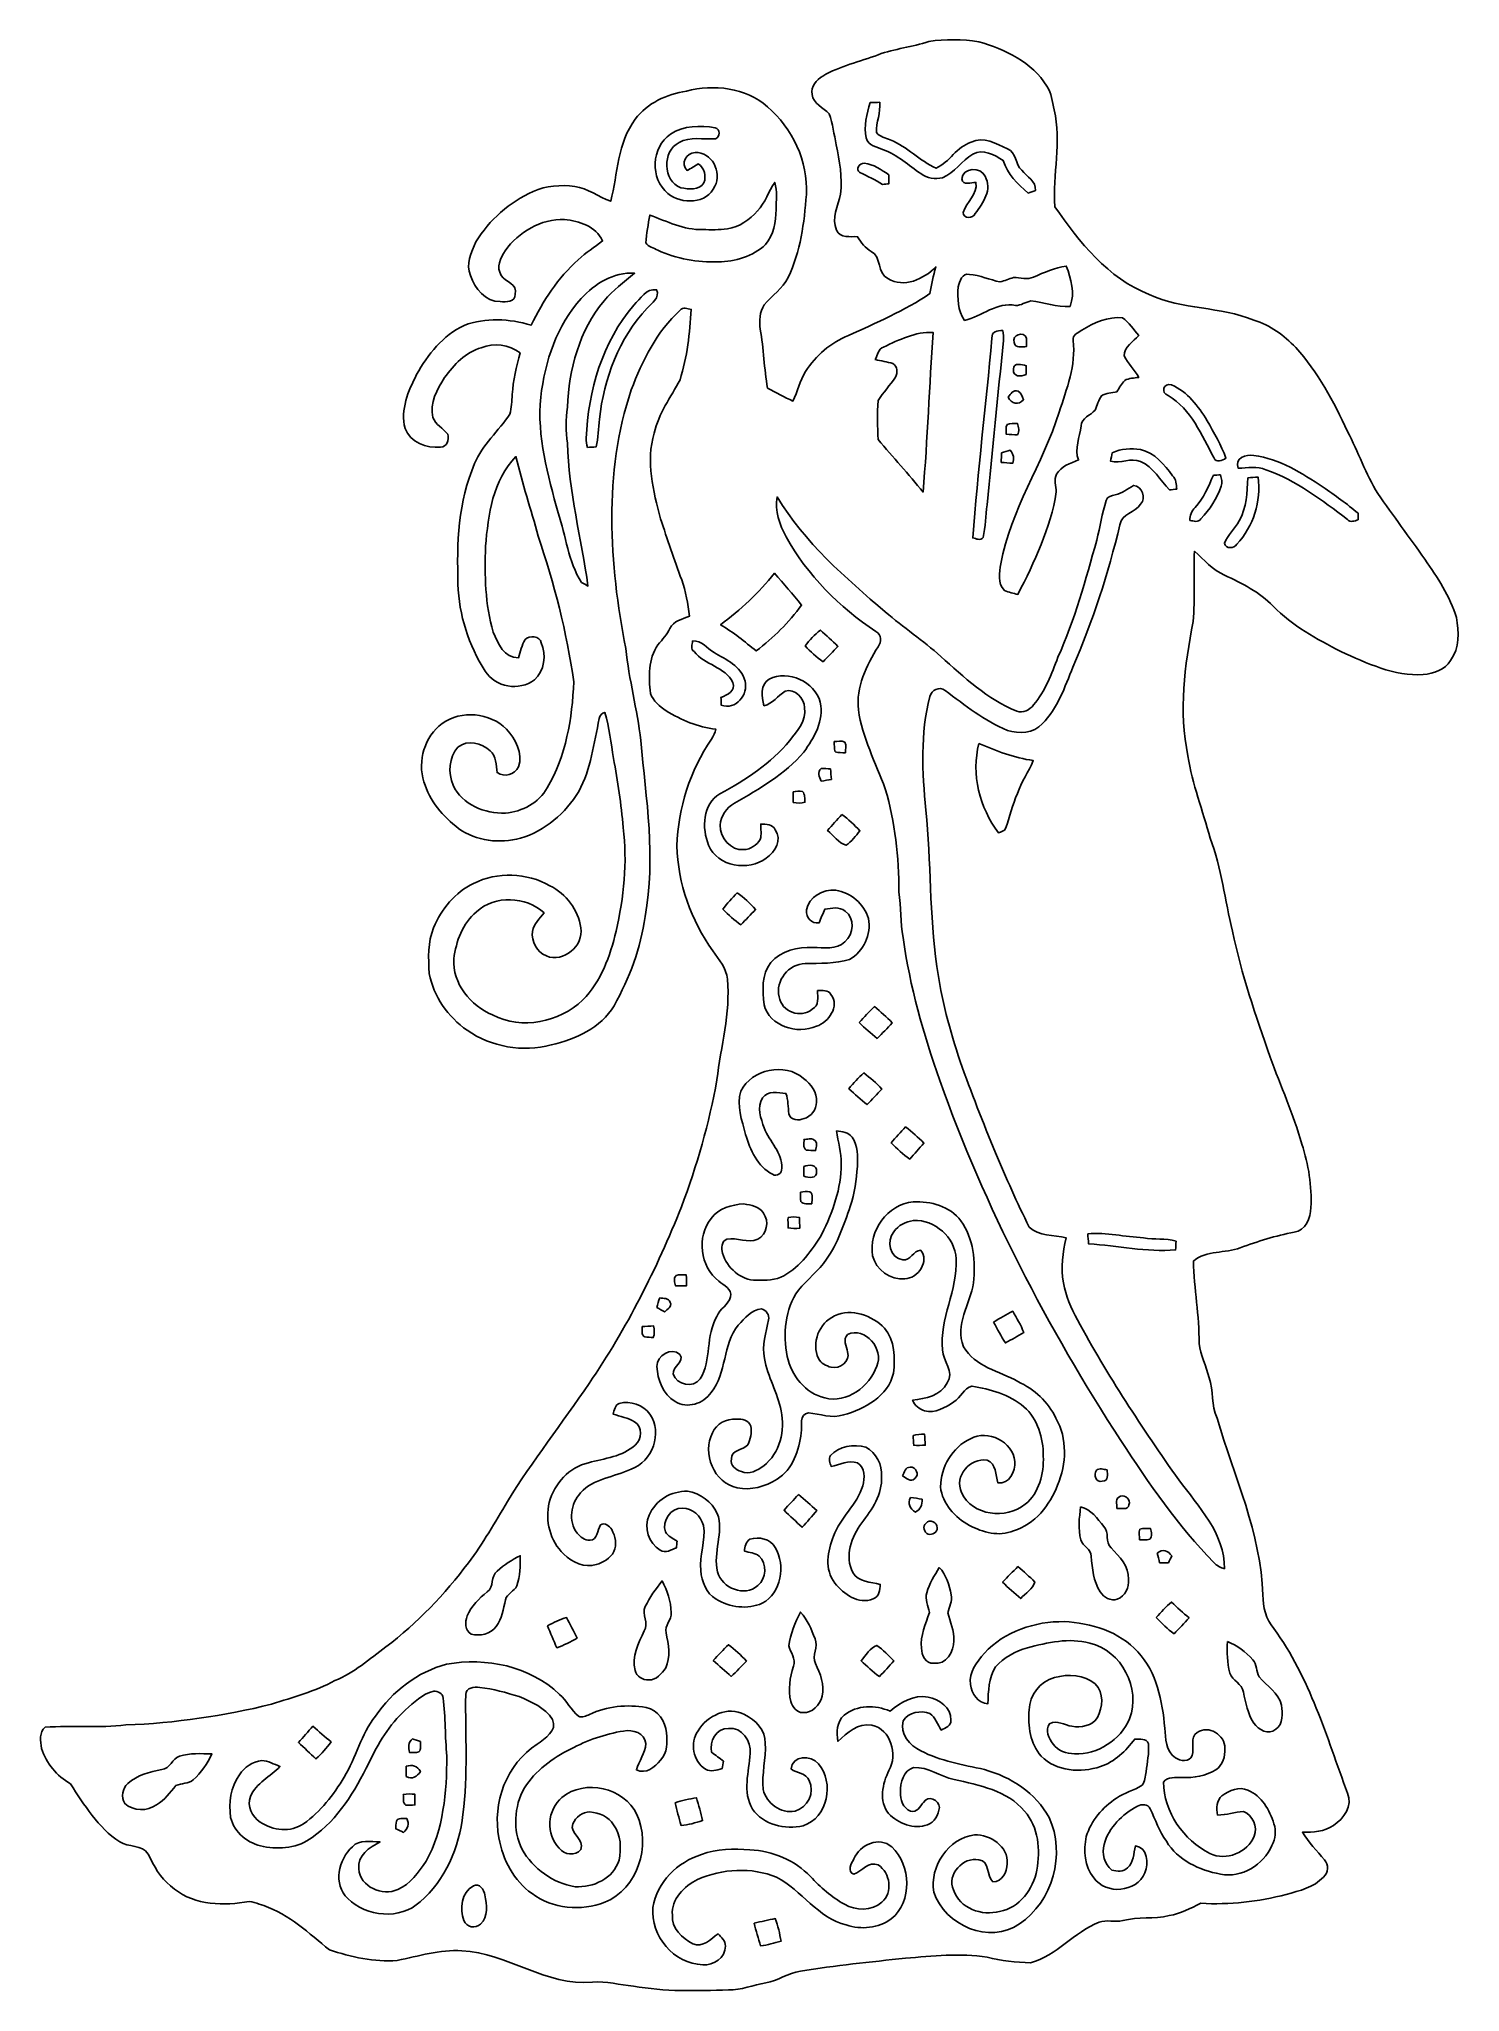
# Model space of a CAD drawing. Header units: centimetres. Extents: x -9.8 to 9.8, y -13.4 to 13.4.
import ezdxf

# ---------------------------------------------------------------- set-up
doc = ezdxf.new("R2010")
doc.units = ezdxf.units.CM
doc.header["$MEASUREMENT"] = 0
doc.layers.add('Camada 1', color=7, linetype='Continuous')

msp = doc.modelspace()

# ---------------------------------------------------------------- linework, layer by layer
at = {"layer": 'Camada 1', "color": 156}
for points, knots in [([(1.7794, 13.21117), (2.00554, 13.29513), (2.2479, 13.31665), (2.4758, 13.39497), (2.4758, 13.39497), (2.70262, 13.42707), (2.93687, 13.42531), (3.16371, 13.39074), (3.16371, 13.39074), (3.52319, 13.28596), (3.8989, 13.11098), (4.09997, 12.77902), (4.09997, 12.77902), (4.16312, 12.682), (4.179, 12.56558), (4.19981, 12.45411), (4.19981, 12.45411), (4.30635, 12.0149), (4.17724, 11.56441), (4.2097, 11.12061), (4.2097, 11.12061), (4.54976, 10.63695), (4.93959, 10.13354), (5.51039, 9.91411), (5.51039, 9.91411), (5.96511, 9.70138), (6.48757, 9.74831), (6.95042, 9.56168), (6.95042, 9.56168), (7.17444, 9.49466), (7.36458, 9.34931), (7.52544, 9.18386), (7.52544, 9.18386), (7.83307, 8.84766), (8.04791, 8.44056), (8.23736, 8.02922), (8.23736, 8.02922), (8.38376, 7.7477), (8.48854, 7.44502), (8.6547, 7.17337), (8.6547, 7.17337), (8.86777, 6.87034), (9.08755, 6.57189), (9.30275, 6.27027), (9.30275, 6.27027), (9.47878, 6.02226), (9.6453, 5.76121), (9.73666, 5.46876), (9.73666, 5.46876), (9.76736, 5.27295), (9.785, 5.04506), (9.65376, 4.87997), (9.65376, 4.87997), (9.58074, 4.74591), (9.42128, 4.70181), (9.28051, 4.68347), (9.28051, 4.68347), (8.87623, 4.65842), (8.50477, 4.84222), (8.14492, 5.00133), (8.14492, 5.00133), (7.81437, 5.1756), (7.47535, 5.35374), (7.2143, 5.62715), (7.2143, 5.62715), (7.02556, 5.81554), (6.78744, 5.94289), (6.54685, 6.05155), (6.54685, 6.05155), (6.38245, 6.12563), (6.26073, 6.25968), (6.13268, 6.38104), (6.13268, 6.38104), (6.11222, 6.05861), (6.14644, 5.73405), (6.11222, 5.41231), (6.11222, 5.41231), (5.99722, 4.80659), (5.91361, 4.17829), (6.04166, 3.56729), (6.04166, 3.56729), (6.10129, 3.17887), (6.24521, 2.81128), (6.34787, 2.43311), (6.34787, 2.43311), (6.50451, 2.0207), (6.54826, 1.57868), (6.65726, 1.15359), (6.65726, 1.15359), (6.77298, 0.56091), (6.97934, -0.00881), (7.17267, -0.57925), (7.17267, -0.57925), (7.31979, -0.97754), (7.49299, -1.36701), (7.61047, -1.77553), (7.61047, -1.77553), (7.70254, -2.05527), (7.74805, -2.35196), (7.7343, -2.64653), (7.7343, -2.64653), (7.72548, -2.78799), (7.66444, -2.96438), (7.50322, -2.98767), (7.50322, -2.98767), (7.24923, -3.03283), (7.0051, -3.11608), (6.76239, -3.20145), (6.76239, -3.20145), (6.55143, -3.28436), (6.2992, -3.22791), (6.11681, -3.38525), (6.11681, -3.38525), (6.12563, -3.76344), (6.19865, -4.13737), (6.19619, -4.51626), (6.19619, -4.51626), (6.21805, -4.67924), (6.29108, -4.82988), (6.3327, -4.98863), (6.3327, -4.98863), (6.39833, -5.1689), (6.35987, -5.36999), (6.44313, -5.54601), (6.44313, -5.54601), (6.67878, -6.34824), (7.04532, -7.12786), (7.0746, -7.97736), (7.0746, -7.97736), (7.07248, -8.14351), (7.11412, -8.31108), (7.22241, -8.44091), (7.22241, -8.44091), (7.72054, -9.11401), (7.94807, -9.92998), (8.2377, -10.70363), (8.2377, -10.70363), (8.31639, -10.87508), (8.1862, -11.05746), (8.04438, -11.14812), (8.04438, -11.14812), (7.9202, -11.23631), (7.76393, -11.24549), (7.61717, -11.24267), (7.61717, -11.24267), (7.70502, -11.3792), (7.81649, -11.49809), (7.91986, -11.62261), (7.91986, -11.62261), (7.98335, -11.6861), (7.9763, -11.80182), (7.90609, -11.85791), (7.90609, -11.85791), (7.77558, -12.00431), (7.5766, -12.04736), (7.39563, -12.0964), (7.39563, -12.0964), (7.01216, -12.19763), (6.61351, -12.24209), (6.21736, -12.21951), (6.21736, -12.21951), (6.0773, -12.28689), (5.93972, -12.3652), (5.78343, -12.38956), (5.78343, -12.38956), (5.57459, -12.44353), (5.35515, -12.39872), (5.14738, -12.45799), (5.14738, -12.45799), (5.03907, -12.48304), (4.92478, -12.44177), (4.81894, -12.47951), (4.81894, -12.47951), (4.47533, -12.61463), (4.23615, -12.93953), (3.87561, -13.03796), (3.87561, -13.03796), (3.67488, -13.03372), (3.47274, -13.01396), (3.27837, -12.96141), (3.27837, -12.96141), (2.90617, -12.90038), (2.52801, -12.9487), (2.15477, -12.9741), (2.15477, -12.9741), (1.67216, -13.02773), (1.18816, -13.07394), (0.70908, -13.15473), (0.70908, -13.15473), (0.53903, -13.17483), (0.39933, -13.28632), (0.23142, -13.31312), (0.23142, -13.31312), (0.05927, -13.34347), (-0.10548, -13.41613), (-0.28256, -13.41049), (-0.28256, -13.41049), (-0.7179, -13.4239), (-1.15887, -13.43907), (-1.58855, -13.35758), (-1.58855, -13.35758), (-1.77729, -13.34698), (-1.96144, -13.28242), (-2.15159, -13.30642), (-2.15159, -13.30642), (-2.79047, -13.36462), (-3.32387, -12.89931), (-3.95076, -12.87215), (-3.95076, -12.87215), (-4.25309, -12.85416), (-4.54625, -12.94765), (-4.83975, -13.00621), (-4.83975, -13.00621), (-5.15584, -13.03267), (-5.47299, -12.9561), (-5.77179, -12.86087), (-5.77179, -12.86087), (-6.0526, -12.63368), (-6.32424, -12.37051), (-6.67456, -12.25161), (-6.67456, -12.25161), (-6.76168, -12.22587), (-6.84917, -12.17824), (-6.94195, -12.20399), (-6.94195, -12.20399), (-7.29085, -12.26043), (-7.68667, -12.23222), (-7.95761, -11.97926), (-7.95761, -11.97926), (-8.10471, -11.86956), (-8.18585, -11.70374), (-8.26629, -11.5443), (-8.26629, -11.5443), (-8.34918, -11.40388), (-8.53757, -11.4547), (-8.65857, -11.37425), (-8.65857, -11.37425), (-8.95631, -11.17811), (-9.14576, -10.86555), (-9.33555, -10.57416), (-9.33555, -10.57416), (-9.52464, -10.46797), (-9.66611, -10.29263), (-9.73525, -10.08803), (-9.73525, -10.08803), (-9.75006, -9.99313), (-9.76806, -9.86225), (-9.68198, -9.79664), (-9.68198, -9.79664), (-9.31298, -9.77229), (-8.94079, -9.8118), (-8.5725, -9.76558), (-8.5725, -9.76558), (-7.89657, -9.7416), (-7.22453, -9.63999), (-6.56731, -9.48055), (-6.56731, -9.48055), (-6.27345, -9.38213), (-5.96935, -9.30663), (-5.6963, -9.15528), (-5.6963, -9.15528), (-5.43277, -9.0498), (-5.22181, -8.85718), (-4.99497, -8.69314), (-4.99497, -8.69314), (-4.56423, -8.36259), (-4.18253, -7.97136), (-3.86045, -7.53463), (-3.86045, -7.53463), (-3.65724, -7.27039), (-3.49462, -6.9783), (-3.32387, -6.6929), (-3.32387, -6.6929), (-2.97814, -6.13127), (-2.56857, -5.61269), (-2.1985, -5.06764), (-2.1985, -5.06764), (-1.68134, -4.31129), (-1.26683, -3.48896), (-0.9285, -2.63842), (-0.9285, -2.63842), (-0.71542, -2.07186), (-0.54609, -1.48802), (-0.43992, -0.89181), (-0.43992, -0.89181), (-0.3884, -0.4311), (-0.2494, 0.02504), (-0.29598, 0.49247), (-0.29598, 0.49247), (-0.30833, 0.64452), (-0.41098, 0.76305), (-0.49494, 0.88229), (-0.49494, 0.88229), (-0.79798, 1.30104), (-0.97649, 1.81115), (-0.98989, 2.32833), (-0.98989, 2.32833), (-0.97401, 2.84902), (-0.80926, 3.36515), (-0.5154, 3.79589), (-0.5154, 3.79589), (-0.48541, 3.83716), (-0.46848, 3.88513), (-0.45544, 3.93381), (-0.45544, 3.93381), (-0.70026, 3.96098), (-0.93062, 4.05835), (-1.13911, 4.18606), (-1.13911, 4.18606), (-1.22872, 4.24497), (-1.31621, 4.32293), (-1.35466, 4.42489), (-1.35466, 4.42489), (-1.37759, 4.65208), (-1.38923, 4.89832), (-1.25165, 5.09447), (-1.25165, 5.09447), (-1.18816, 5.16361), (-1.12713, 5.23487), (-1.08584, 5.31988), (-1.08584, 5.31988), (-1.03504, 5.4243), (-0.91122, 5.44547), (-0.81526, 5.48852), (-0.81526, 5.48852), (-0.84666, 5.65608), (-0.86042, 5.82824), (-0.92463, 5.98805), (-0.92463, 5.98805), (-1.03258, 6.26426), (-1.11936, 6.54826), (-1.21742, 6.828), (-1.21742, 6.828), (-1.31444, 7.20936), (-1.42168, 7.61471), (-1.30281, 8.00417), (-1.30281, 8.00417), (-1.246, 8.27617), (-1.07385, 8.49876), (-0.94791, 8.73971), (-0.94791, 8.73971), (-0.84666, 9.05157), (-0.81385, 9.38283), (-0.79375, 9.70879), (-0.79375, 9.70879), (-0.84525, 9.71161), (-0.9091, 9.74901), (-0.94684, 9.6961), (-0.94684, 9.6961), (-1.26717, 9.40188), (-1.46826, 9.00324), (-1.6189, 8.60072), (-1.6189, 8.60072), (-2.00518, 7.45384), (-1.92158, 6.21242), (-1.69474, 5.04155), (-1.69474, 5.04155), (-1.64889, 4.61644), (-1.53704, 4.20193), (-1.48695, 3.77754), (-1.48695, 3.77754), (-1.41534, 2.9739), (-1.27811, 2.15864), (-1.42875, 1.35466), (-1.42875, 1.35466), (-1.48836, 0.92321), (-1.64112, 0.50658), (-1.85561, 0.12876), (-1.85561, 0.12876), (-2.03482, -0.18167), (-2.38548, -0.33301), (-2.71992, -0.41063), (-2.71992, -0.41063), (-3.11185, -0.51576), (-3.54471, -0.43885), (-3.87843, -0.2099), (-3.87843, -0.2099), (-4.13702, -0.02363), (-4.34162, 0.25364), (-4.39737, 0.57185), (-4.39737, 0.57185), (-4.41254, 0.7821), (-4.42066, 1.00224), (-4.33775, 1.2012), (-4.33775, 1.2012), (-4.2305, 1.45696), (-4.04213, 1.68697), (-3.78989, 1.81081), (-3.78989, 1.81081), (-3.46216, 1.97414), (-3.0554, 1.95791), (-2.73685, 1.77977), (-2.73685, 1.77977), (-2.51529, 1.66722), (-2.34843, 1.4478), (-2.3121, 1.2012), (-2.3121, 1.2012), (-2.26905, 0.95637), (-2.55235, 0.71049), (-2.78659, 0.81421), (-2.78659, 0.81421), (-2.91853, 0.86395), (-2.99544, 1.01423), (-2.9778, 1.15076), (-2.9778, 1.15076), (-2.96438, 1.25589), (-2.87796, 1.32644), (-2.81798, 1.40616), (-2.81798, 1.40616), (-3.06916, 1.63442), (-3.49425, 1.65381), (-3.7486, 1.42063), (-3.7486, 1.42063), (-3.93912, 1.26118), (-4.02907, 1.01458), (-4.06118, 0.77435), (-4.06118, 0.77435), (-4.08235, 0.4311), (-3.82869, 0.13158), (-3.52636, 0.00141), (-3.52636, 0.00141), (-3.12454, -0.20884), (-2.60879, -0.10054), (-2.2874, 0.20637), (-2.2874, 0.20637), (-2.03376, 0.46143), (-1.90923, 0.80997), (-1.82703, 1.15288), (-1.82703, 1.15288), (-1.7212, 1.6189), (-1.67075, 2.10219), (-1.72931, 2.5788), (-1.72931, 2.5788), (-1.75648, 2.89877), (-1.80586, 3.21592), (-1.86231, 3.53165), (-1.86231, 3.53165), (-1.90076, 3.74261), (-1.91698, 3.95851), (-1.98261, 4.16348), (-1.98261, 4.16348), (-2.02247, 4.15113), (-2.05634, 4.12291), (-2.05951, 4.07846), (-2.05951, 4.07846), (-2.13042, 3.73979), (-2.17523, 3.38561), (-2.33997, 3.07586), (-2.33997, 3.07586), (-2.5227, 2.77777), (-2.80563, 2.5333), (-3.14395, 2.43204), (-3.14395, 2.43204), (-3.42864, 2.35866), (-3.75284, 2.38936), (-3.99415, 2.56786), (-3.99415, 2.56786), (-4.20899, 2.73049), (-4.39525, 2.94745), (-4.4718, 3.21027), (-4.4718, 3.21027), (-4.56282, 3.49462), (-4.46158, 3.83258), (-4.22134, 4.01177), (-4.22134, 4.01177), (-3.95569, 4.20051), (-3.56446, 4.16065), (-3.33445, 3.93347), (-3.33445, 3.93347), (-3.20781, 3.79659), (-3.10938, 3.60432), (-3.16934, 3.41488), (-3.16934, 3.41488), (-3.22826, 3.30624), (-3.3595, 3.26531), (-3.46499, 3.33621), (-3.46499, 3.33621), (-3.47486, 3.44028), (-3.47661, 3.55952), (-3.55952, 3.63607), (-3.55952, 3.63607), (-3.677, 3.7419), (-3.87278, 3.79659), (-4.00437, 3.68582), (-4.00437, 3.68582), (-4.12925, 3.54576), (-4.14019, 3.32916), (-4.07105, 3.16089), (-4.07105, 3.16089), (-3.94263, 2.89524), (-3.63255, 2.76684), (-3.35033, 2.77777), (-3.35033, 2.77777), (-3.11784, 2.79788), (-2.89312, 2.92099), (-2.77388, 3.12525), (-2.77388, 3.12525), (-2.51812, 3.56551), (-2.42887, 4.08233), (-2.41087, 4.5847), (-2.41087, 4.5847), (-2.50367, 5.26732), (-2.68111, 5.93619), (-2.89947, 6.58917), (-2.89947, 6.58917), (-2.9979, 6.95501), (-3.11891, 7.31448), (-3.2064, 7.68314), (-3.2064, 7.68314), (-3.52602, 7.35965), (-3.5881, 6.88128), (-3.62338, 6.44877), (-3.62338, 6.44877), (-3.63677, 6.05401), (-3.63114, 5.64902), (-3.51825, 5.26767), (-3.51825, 5.26767), (-3.45651, 5.11632), (-3.36373, 4.90431), (-3.1683, 4.9163), (-3.1683, 4.9163), (-3.14359, 5.00062), (-3.12454, 5.08811), (-3.08044, 5.16466), (-3.08044, 5.16466), (-3.01659, 5.22639), (-2.8776, 5.21616), (-2.85679, 5.11951), (-2.85679, 5.11951), (-2.78729, 4.95123), (-2.81057, 4.73569), (-2.95239, 4.6115), (-2.95239, 4.6115), (-3.15736, 4.45206), (-3.49355, 4.50814), (-3.62866, 4.73251), (-3.62866, 4.73251), (-3.85797, 5.08669), (-3.98992, 5.50545), (-4.00332, 5.92737), (-4.00332, 5.92737), (-4.01884, 6.48652), (-4.00437, 7.06613), (-3.77367, 7.58577), (-3.77367, 7.58577), (-3.66854, 7.8493), (-3.44134, 8.0338), (-3.2893, 8.26735), (-3.2893, 8.26735), (-3.26354, 8.35413), (-3.26284, 8.44584), (-3.25578, 8.5351), (-3.25578, 8.5351), (-3.2459, 8.73089), (-3.19651, 8.9214), (-3.14924, 9.11083), (-3.14924, 9.11083), (-3.30093, 9.22266), (-3.50731, 9.25476), (-3.68229, 9.18068), (-3.68229, 9.18068), (-3.89995, 9.12036), (-4.05835, 8.94608), (-4.18747, 8.7704), (-4.18747, 8.7704), (-4.29294, 8.61094), (-4.39208, 8.41939), (-4.34939, 8.22289), (-4.34939, 8.22289), (-4.31446, 8.12058), (-4.20546, 8.07366), (-4.14338, 7.99076), (-4.14338, 7.99076), (-4.12221, 7.9188), (-4.1529, 7.81015), (-4.24285, 7.81156), (-4.24285, 7.81156), (-4.43406, 7.7985), (-4.65878, 7.87752), (-4.73109, 8.07049), (-4.73109, 8.07049), (-4.79918, 8.32802), (-4.6877, 8.58485), (-4.57234, 8.81062), (-4.57234, 8.81062), (-4.42136, 9.08755), (-4.20792, 9.34755), (-3.92007, 9.48866), (-3.92007, 9.48866), (-3.62408, 9.59626), (-3.29494, 9.58179), (-2.99614, 9.49078), (-2.99614, 9.49078), (-2.83138, 9.82345), (-2.62784, 10.14377), (-2.34809, 10.39177), (-2.34809, 10.39177), (-2.24579, 10.48948), (-2.12407, 10.56286), (-2.01365, 10.65035), (-2.01365, 10.65035), (-2.10255, 10.85355), (-2.33574, 10.9227), (-2.53824, 10.94422), (-2.53824, 10.94422), (-2.86137, 10.95516), (-3.16864, 10.77241), (-3.35421, 10.51525), (-3.35421, 10.51525), (-3.42018, 10.41929), (-3.48262, 10.28453), (-3.40747, 10.17658), (-3.40747, 10.17658), (-3.34997, 10.08379), (-3.18065, 10.05416), (-3.21592, 9.91834), (-3.21592, 9.91834), (-3.21556, 9.80616), (-3.34044, 9.81145), (-3.42053, 9.81498), (-3.42053, 9.81498), (-3.62408, 9.81216), (-3.77401, 9.99419), (-3.8301, 10.1741), (-3.8301, 10.1741), (-3.89995, 10.32898), (-3.82198, 10.49372), (-3.75673, 10.63554), (-3.75673, 10.63554), (-3.57399, 10.93998), (-3.29318, 11.18411), (-2.96969, 11.33051), (-2.96969, 11.33051), (-2.79118, 11.41095), (-2.58938, 11.42365), (-2.39676, 11.40001), (-2.39676, 11.40001), (-2.21755, 11.37108), (-2.0701, 11.25573), (-1.90112, 11.19645), (-1.90112, 11.19645), (-1.80516, 11.57498), (-1.80764, 11.99973), (-1.56457, 12.32429), (-1.56457, 12.32429), (-1.39946, 12.55077), (-1.12888, 12.66507), (-0.85972, 12.71164), (-0.85972, 12.71164), (-0.48365, 12.80865), (-0.04409, 12.76067), (0.25471, 12.49609), (0.25471, 12.49609), (0.59867, 12.19905), (0.81774, 11.74785), (0.79162, 11.28924), (0.79162, 11.28924), (0.75988, 10.90153), (0.71366, 10.50183), (0.53939, 10.1487), (0.53939, 10.1487), (0.46777, 9.99278), (0.31679, 9.9007), (0.21166, 9.77159), (0.21166, 9.77159), (0.14993, 9.67245), (0.13687, 9.54792), (0.15733, 9.43433), (0.15733, 9.43433), (0.20601, 9.16657), (0.20849, 8.89316), (0.25752, 8.62506), (0.25752, 8.62506), (0.37287, 8.56368), (0.48753, 8.50088), (0.60642, 8.4469), (0.60642, 8.4469), (0.6731, 8.57849), (0.69919, 8.72771), (0.77998, 8.85224), (0.77998, 8.85224), (0.91863, 9.07344), (1.12854, 9.24912), (1.36913, 9.35002), (1.36913, 9.35002), (1.75365, 9.52041), (2.14029, 9.69221), (2.49202, 9.9254), (2.49202, 9.9254), (2.51142, 10.04922), (2.53787, 10.17164), (2.57281, 10.29229), (2.57281, 10.29229), (2.40911, 10.12578), (2.13184, 9.9949), (1.91311, 10.13318), (1.91311, 10.13318), (1.76354, 10.20657), (1.82845, 10.42952), (1.6831, 10.50466), (1.6831, 10.50466), (1.59985, 10.55122), (1.5434, 10.62707), (1.49647, 10.70786), (1.49647, 10.70786), (1.39664, 10.71315), (1.25482, 10.68351), (1.20614, 10.79887), (1.20614, 10.79887), (1.13276, 10.96186), (1.22519, 11.13401), (1.26047, 11.29452), (1.26047, 11.29452), (1.29504, 11.52207), (1.24107, 11.74962), (1.20332, 11.97292), (1.20332, 11.97292), (1.17403, 12.11544), (1.15005, 12.25973), (1.10596, 12.39872), (1.10596, 12.39872), (1.02551, 12.4848), (0.88864, 12.53559), (0.86995, 12.66578), (0.86995, 12.66578), (0.84737, 12.77408), (0.9331, 12.86298), (1.01564, 12.91836), (1.01564, 12.91836), (1.25341, 13.05525), (1.52435, 13.11451), (1.7794, 13.21117)], [0, 0, 0, 0, 0.00543478, 0.00543478, 0.00543478, 0.00543478, 0.01086957, 0.01086957, 0.01086957, 0.01086957, 0.01630435, 0.01630435, 0.01630435, 0.01630435, 0.02173913, 0.02173913, 0.02173913, 0.02173913, 0.02717391, 0.02717391, 0.02717391, 0.02717391, 0.0326087, 0.0326087, 0.0326087, 0.0326087, 0.03804348, 0.03804348, 0.03804348, 0.03804348, 0.04347826, 0.04347826, 0.04347826, 0.04347826, 0.04891304, 0.04891304, 0.04891304, 0.04891304, 0.05434783, 0.05434783, 0.05434783, 0.05434783, 0.05978261, 0.05978261, 0.05978261, 0.05978261, 0.06521739, 0.06521739, 0.06521739, 0.06521739, 0.07065217, 0.07065217, 0.07065217, 0.07065217, 0.07608696, 0.07608696, 0.07608696, 0.07608696, 0.08152174, 0.08152174, 0.08152174, 0.08152174, 0.08695652, 0.08695652, 0.08695652, 0.08695652, 0.0923913, 0.0923913, 0.0923913, 0.0923913, 0.09782609, 0.09782609, 0.09782609, 0.09782609, 0.10326087, 0.10326087, 0.10326087, 0.10326087, 0.10869565, 0.10869565, 0.10869565, 0.10869565, 0.11413043, 0.11413043, 0.11413043, 0.11413043, 0.11956522, 0.11956522, 0.11956522, 0.11956522, 0.125, 0.125, 0.125, 0.125, 0.13043478, 0.13043478, 0.13043478, 0.13043478, 0.13586957, 0.13586957, 0.13586957, 0.13586957, 0.14130435, 0.14130435, 0.14130435, 0.14130435, 0.14673913, 0.14673913, 0.14673913, 0.14673913, 0.15217391, 0.15217391, 0.15217391, 0.15217391, 0.1576087, 0.1576087, 0.1576087, 0.1576087, 0.16304348, 0.16304348, 0.16304348, 0.16304348, 0.16847826, 0.16847826, 0.16847826, 0.16847826, 0.17391304, 0.17391304, 0.17391304, 0.17391304, 0.17934783, 0.17934783, 0.17934783, 0.17934783, 0.18478261, 0.18478261, 0.18478261, 0.18478261, 0.19021739, 0.19021739, 0.19021739, 0.19021739, 0.19565217, 0.19565217, 0.19565217, 0.19565217, 0.20108696, 0.20108696, 0.20108696, 0.20108696, 0.20652174, 0.20652174, 0.20652174, 0.20652174, 0.21195652, 0.21195652, 0.21195652, 0.21195652, 0.2173913, 0.2173913, 0.2173913, 0.2173913, 0.22282609, 0.22282609, 0.22282609, 0.22282609, 0.22826087, 0.22826087, 0.22826087, 0.22826087, 0.23369565, 0.23369565, 0.23369565, 0.23369565, 0.23913043, 0.23913043, 0.23913043, 0.23913043, 0.24456522, 0.24456522, 0.24456522, 0.24456522, 0.25, 0.25, 0.25, 0.25, 0.25543478, 0.25543478, 0.25543478, 0.25543478, 0.26086957, 0.26086957, 0.26086957, 0.26086957, 0.26630435, 0.26630435, 0.26630435, 0.26630435, 0.27173913, 0.27173913, 0.27173913, 0.27173913, 0.27717391, 0.27717391, 0.27717391, 0.27717391, 0.2826087, 0.2826087, 0.2826087, 0.2826087, 0.28804348, 0.28804348, 0.28804348, 0.28804348, 0.29347826, 0.29347826, 0.29347826, 0.29347826, 0.29891304, 0.29891304, 0.29891304, 0.29891304, 0.30434783, 0.30434783, 0.30434783, 0.30434783, 0.30978261, 0.30978261, 0.30978261, 0.30978261, 0.31521739, 0.31521739, 0.31521739, 0.31521739, 0.32065217, 0.32065217, 0.32065217, 0.32065217, 0.32608696, 0.32608696, 0.32608696, 0.32608696, 0.33152174, 0.33152174, 0.33152174, 0.33152174, 0.33695652, 0.33695652, 0.33695652, 0.33695652, 0.3423913, 0.3423913, 0.3423913, 0.3423913, 0.34782609, 0.34782609, 0.34782609, 0.34782609, 0.35326087, 0.35326087, 0.35326087, 0.35326087, 0.35869565, 0.35869565, 0.35869565, 0.35869565, 0.36413043, 0.36413043, 0.36413043, 0.36413043, 0.36956522, 0.36956522, 0.36956522, 0.36956522, 0.375, 0.375, 0.375, 0.375, 0.38043478, 0.38043478, 0.38043478, 0.38043478, 0.38586957, 0.38586957, 0.38586957, 0.38586957, 0.39130435, 0.39130435, 0.39130435, 0.39130435, 0.39673913, 0.39673913, 0.39673913, 0.39673913, 0.40217391, 0.40217391, 0.40217391, 0.40217391, 0.4076087, 0.4076087, 0.4076087, 0.4076087, 0.41304348, 0.41304348, 0.41304348, 0.41304348, 0.41847826, 0.41847826, 0.41847826, 0.41847826, 0.42391304, 0.42391304, 0.42391304, 0.42391304, 0.42934783, 0.42934783, 0.42934783, 0.42934783, 0.43478261, 0.43478261, 0.43478261, 0.43478261, 0.44021739, 0.44021739, 0.44021739, 0.44021739, 0.44565217, 0.44565217, 0.44565217, 0.44565217, 0.45108696, 0.45108696, 0.45108696, 0.45108696, 0.45652174, 0.45652174, 0.45652174, 0.45652174, 0.46195652, 0.46195652, 0.46195652, 0.46195652, 0.4673913, 0.4673913, 0.4673913, 0.4673913, 0.47282609, 0.47282609, 0.47282609, 0.47282609, 0.47826087, 0.47826087, 0.47826087, 0.47826087, 0.48369565, 0.48369565, 0.48369565, 0.48369565, 0.48913043, 0.48913043, 0.48913043, 0.48913043, 0.49456522, 0.49456522, 0.49456522, 0.49456522, 0.5, 0.5, 0.5, 0.5, 0.50543478, 0.50543478, 0.50543478, 0.50543478, 0.51086957, 0.51086957, 0.51086957, 0.51086957, 0.51630435, 0.51630435, 0.51630435, 0.51630435, 0.52173913, 0.52173913, 0.52173913, 0.52173913, 0.52717391, 0.52717391, 0.52717391, 0.52717391, 0.5326087, 0.5326087, 0.5326087, 0.5326087, 0.53804348, 0.53804348, 0.53804348, 0.53804348, 0.54347826, 0.54347826, 0.54347826, 0.54347826, 0.54891304, 0.54891304, 0.54891304, 0.54891304, 0.55434783, 0.55434783, 0.55434783, 0.55434783, 0.55978261, 0.55978261, 0.55978261, 0.55978261, 0.56521739, 0.56521739, 0.56521739, 0.56521739, 0.57065217, 0.57065217, 0.57065217, 0.57065217, 0.57608696, 0.57608696, 0.57608696, 0.57608696, 0.58152174, 0.58152174, 0.58152174, 0.58152174, 0.58695652, 0.58695652, 0.58695652, 0.58695652, 0.5923913, 0.5923913, 0.5923913, 0.5923913, 0.59782609, 0.59782609, 0.59782609, 0.59782609, 0.60326087, 0.60326087, 0.60326087, 0.60326087, 0.60869565, 0.60869565, 0.60869565, 0.60869565, 0.61413043, 0.61413043, 0.61413043, 0.61413043, 0.61956522, 0.61956522, 0.61956522, 0.61956522, 0.625, 0.625, 0.625, 0.625, 0.63043478, 0.63043478, 0.63043478, 0.63043478, 0.63586957, 0.63586957, 0.63586957, 0.63586957, 0.64130435, 0.64130435, 0.64130435, 0.64130435, 0.64673913, 0.64673913, 0.64673913, 0.64673913, 0.65217391, 0.65217391, 0.65217391, 0.65217391, 0.6576087, 0.6576087, 0.6576087, 0.6576087, 0.66304348, 0.66304348, 0.66304348, 0.66304348, 0.66847826, 0.66847826, 0.66847826, 0.66847826, 0.67391304, 0.67391304, 0.67391304, 0.67391304, 0.67934783, 0.67934783, 0.67934783, 0.67934783, 0.68478261, 0.68478261, 0.68478261, 0.68478261, 0.69021739, 0.69021739, 0.69021739, 0.69021739, 0.69565217, 0.69565217, 0.69565217, 0.69565217, 0.70108696, 0.70108696, 0.70108696, 0.70108696, 0.70652174, 0.70652174, 0.70652174, 0.70652174, 0.71195652, 0.71195652, 0.71195652, 0.71195652, 0.7173913, 0.7173913, 0.7173913, 0.7173913, 0.72282609, 0.72282609, 0.72282609, 0.72282609, 0.72826087, 0.72826087, 0.72826087, 0.72826087, 0.73369565, 0.73369565, 0.73369565, 0.73369565, 0.73913043, 0.73913043, 0.73913043, 0.73913043, 0.74456522, 0.74456522, 0.74456522, 0.74456522, 0.75, 0.75, 0.75, 0.75, 0.75543478, 0.75543478, 0.75543478, 0.75543478, 0.76086957, 0.76086957, 0.76086957, 0.76086957, 0.76630435, 0.76630435, 0.76630435, 0.76630435, 0.77173913, 0.77173913, 0.77173913, 0.77173913, 0.77717391, 0.77717391, 0.77717391, 0.77717391, 0.7826087, 0.7826087, 0.7826087, 0.7826087, 0.78804348, 0.78804348, 0.78804348, 0.78804348, 0.79347826, 0.79347826, 0.79347826, 0.79347826, 0.79891304, 0.79891304, 0.79891304, 0.79891304, 0.80434783, 0.80434783, 0.80434783, 0.80434783, 0.80978261, 0.80978261, 0.80978261, 0.80978261, 0.81521739, 0.81521739, 0.81521739, 0.81521739, 0.82065217, 0.82065217, 0.82065217, 0.82065217, 0.82608696, 0.82608696, 0.82608696, 0.82608696, 0.83152174, 0.83152174, 0.83152174, 0.83152174, 0.83695652, 0.83695652, 0.83695652, 0.83695652, 0.8423913, 0.8423913, 0.8423913, 0.8423913, 0.84782609, 0.84782609, 0.84782609, 0.84782609, 0.85326087, 0.85326087, 0.85326087, 0.85326087, 0.85869565, 0.85869565, 0.85869565, 0.85869565, 0.86413043, 0.86413043, 0.86413043, 0.86413043, 0.86956522, 0.86956522, 0.86956522, 0.86956522, 0.875, 0.875, 0.875, 0.875, 0.88043478, 0.88043478, 0.88043478, 0.88043478, 0.88586957, 0.88586957, 0.88586957, 0.88586957, 0.89130435, 0.89130435, 0.89130435, 0.89130435, 0.89673913, 0.89673913, 0.89673913, 0.89673913, 0.90217391, 0.90217391, 0.90217391, 0.90217391, 0.9076087, 0.9076087, 0.9076087, 0.9076087, 0.91304348, 0.91304348, 0.91304348, 0.91304348, 0.91847826, 0.91847826, 0.91847826, 0.91847826, 0.92391304, 0.92391304, 0.92391304, 0.92391304, 0.92934783, 0.92934783, 0.92934783, 0.92934783, 0.93478261, 0.93478261, 0.93478261, 0.93478261, 0.94021739, 0.94021739, 0.94021739, 0.94021739, 0.94565217, 0.94565217, 0.94565217, 0.94565217, 0.95108696, 0.95108696, 0.95108696, 0.95108696, 0.95652174, 0.95652174, 0.95652174, 0.95652174, 0.96195652, 0.96195652, 0.96195652, 0.96195652, 0.9673913, 0.9673913, 0.9673913, 0.9673913, 0.97282609, 0.97282609, 0.97282609, 0.97282609, 0.97826087, 0.97826087, 0.97826087, 0.97826087, 0.98369565, 0.98369565, 0.98369565, 0.98369565, 0.98913043, 0.98913043, 0.98913043, 0.98913043, 1, 1, 1, 1]), ([(1.66828, 12.55289), (1.66828, 12.55289), (1.66828, 12.55289), (1.66828, 12.55289), (1.66828, 12.55289), (1.62207, 12.39625), (1.58043, 12.23009), (1.6143, 12.06641), (1.6143, 12.06641), (1.64041, 11.95634), (1.76494, 11.94469), (1.85173, 11.90448), (1.85173, 11.90448), (2.0454, 11.83251), (2.1992, 11.6914), (2.36643, 11.57534), (2.36643, 11.57534), (2.45145, 11.51325), (2.56222, 11.49667), (2.66381, 11.51925), (2.66381, 11.51925), (2.83562, 11.58275), (2.92522, 11.76019), (3.08256, 11.84345), (3.08256, 11.84345), (3.22085, 11.92388), (3.38172, 11.83357), (3.4999, 11.75702), (3.4999, 11.75702), (3.55776, 11.57005), (3.69746, 11.43105), (3.84352, 11.30864), (3.84352, 11.30864), (3.86856, 11.31746), (3.91795, 11.33475), (3.94299, 11.34321), (3.94299, 11.34321), (3.95676, 11.47233), (3.82128, 11.533), (3.75425, 11.62261), (3.75425, 11.62261), (3.6643, 11.70727), (3.68335, 11.86708), (3.5574, 11.91823), (3.5574, 11.91823), (3.40642, 11.98915), (3.2265, 12.09216), (3.06034, 12.00819), (3.06034, 12.00819), (2.8582, 11.94681), (2.76436, 11.73514), (2.57668, 11.65013), (2.57668, 11.65013), (2.34984, 11.75314), (2.1791, 11.94893), (1.94522, 12.03924), (1.94522, 12.03924), (1.881, 12.07099), (1.80092, 12.08122), (1.75472, 12.14013), (1.75472, 12.14013), (1.7526, 12.2809), (1.81397, 12.41601), (1.80162, 12.55747), (1.80162, 12.55747), (1.75682, 12.55641), (1.71238, 12.55465), (1.66828, 12.55289)], [0, 0, 0, 0, 0.05555556, 0.05555556, 0.05555556, 0.05555556, 0.11111111, 0.11111111, 0.11111111, 0.11111111, 0.16666667, 0.16666667, 0.16666667, 0.16666667, 0.22222222, 0.22222222, 0.22222222, 0.22222222, 0.27777778, 0.27777778, 0.27777778, 0.27777778, 0.33333333, 0.33333333, 0.33333333, 0.33333333, 0.38888889, 0.38888889, 0.38888889, 0.38888889, 0.44444444, 0.44444444, 0.44444444, 0.44444444, 0.5, 0.5, 0.5, 0.5, 0.55555556, 0.55555556, 0.55555556, 0.55555556, 0.61111111, 0.61111111, 0.61111111, 0.61111111, 0.66666667, 0.66666667, 0.66666667, 0.66666667, 0.72222222, 0.72222222, 0.72222222, 0.72222222, 0.77777778, 0.77777778, 0.77777778, 0.77777778, 0.83333333, 0.83333333, 0.83333333, 0.83333333, 0.88888889, 0.88888889, 0.88888889, 0.88888889, 1, 1, 1, 1]), ([(-1.07809, 12.12003), (-1.07809, 12.12003), (-1.07809, 12.12003), (-1.07809, 12.12003), (-1.07809, 12.12003), (-1.34231, 11.94152), (-1.36313, 11.50372), (-1.11441, 11.30229), (-1.11441, 11.30229), (-0.9285, 11.14848), (-0.5708, 11.15553), (-0.46777, 11.40354), (-0.46777, 11.40354), (-0.363, 11.59474), (-0.51364, 11.88014), (-0.74012, 11.86497), (-0.74012, 11.86497), (-0.86042, 11.86462), (-0.94896, 11.70869), (-0.85054, 11.61944), (-0.85054, 11.61944), (-0.79798, 11.64766), (-0.74682, 11.67835), (-0.69603, 11.71045), (-0.69603, 11.71045), (-0.6117, 11.65013), (-0.58384, 11.54535), (-0.61841, 11.44834), (-0.61841, 11.44834), (-0.68757, 11.34251), (-0.82973, 11.36332), (-0.93627, 11.3799), (-0.93627, 11.3799), (-1.18745, 11.47692), (-1.19345, 11.88261), (-0.96166, 12.00467), (-0.96166, 12.00467), (-0.80822, 12.09181), (-0.62583, 12.04241), (-0.45895, 12.05582), (-0.45895, 12.05582), (-0.39229, 12.08299), (-0.39546, 12.18741), (-0.46389, 12.20752), (-0.46389, 12.20752), (-0.66922, 12.24138), (-0.89853, 12.23821), (-1.07809, 12.12003)], [0, 0, 0, 0, 0.07692308, 0.07692308, 0.07692308, 0.07692308, 0.15384615, 0.15384615, 0.15384615, 0.15384615, 0.23076923, 0.23076923, 0.23076923, 0.23076923, 0.30769231, 0.30769231, 0.30769231, 0.30769231, 0.38461538, 0.38461538, 0.38461538, 0.38461538, 0.46153846, 0.46153846, 0.46153846, 0.46153846, 0.53846154, 0.53846154, 0.53846154, 0.53846154, 0.61538462, 0.61538462, 0.61538462, 0.61538462, 0.69230769, 0.69230769, 0.69230769, 0.69230769, 0.76923077, 0.76923077, 0.76923077, 0.76923077, 0.84615385, 0.84615385, 0.84615385, 0.84615385, 1, 1, 1, 1]), ([(1.52646, 11.58945), (1.52646, 11.58945), (1.52646, 11.58945), (1.52646, 11.58945), (1.52646, 11.58945), (1.63442, 11.54182), (1.73918, 11.48855), (1.8408, 11.42823), (1.8408, 11.42823), (1.86195, 11.43), (1.90465, 11.43353), (1.9258, 11.43528), (1.9258, 11.43528), (1.92617, 11.47621), (1.92687, 11.51713), (1.92758, 11.5577), (1.92758, 11.5577), (1.82491, 11.62931), (1.71591, 11.70657), (1.5875, 11.71786), (1.5875, 11.71786), (1.52082, 11.72668), (1.46085, 11.63143), (1.52646, 11.58945)], [0, 0, 0, 0, 0.14285714, 0.14285714, 0.14285714, 0.14285714, 0.28571429, 0.28571429, 0.28571429, 0.28571429, 0.42857143, 0.42857143, 0.42857143, 0.42857143, 0.57142857, 0.57142857, 0.57142857, 0.57142857, 0.71428571, 0.71428571, 0.71428571, 0.71428571, 1, 1, 1, 1]), ([(2.9284, 11.50372), (2.9284, 11.50372), (2.9284, 11.50372), (2.9284, 11.50372), (2.9284, 11.50372), (2.94993, 11.40707), (3.05681, 11.45575), (3.1242, 11.45575), (3.1242, 11.45575), (3.14854, 11.28994), (2.99578, 11.18658), (2.94781, 11.04265), (2.94781, 11.04265), (2.9538, 10.95375), (3.0868, 10.95092), (3.11608, 11.02747), (3.11608, 11.02747), (3.22262, 11.17035), (3.35597, 11.35979), (3.24943, 11.53971), (3.24943, 11.53971), (3.19122, 11.67835), (2.94286, 11.65789), (2.9284, 11.50372)], [0, 0, 0, 0, 0.14285714, 0.14285714, 0.14285714, 0.14285714, 0.28571429, 0.28571429, 0.28571429, 0.28571429, 0.42857143, 0.42857143, 0.42857143, 0.42857143, 0.57142857, 0.57142857, 0.57142857, 0.57142857, 0.71428571, 0.71428571, 0.71428571, 0.71428571, 1, 1, 1, 1]), ([(0.11994, 11.06275), (0.11994, 11.06275), (0.11994, 11.06275), (0.11994, 11.06275), (0.11994, 11.06275), (0.00987, 10.9421), (-0.13124, 10.84015), (-0.29598, 10.81511), (-0.29598, 10.81511), (-0.40886, 10.79994), (-0.52351, 10.80487), (-0.63675, 10.80523), (-0.63675, 10.80523), (-0.89429, 10.79958), (-1.12959, 10.91882), (-1.36525, 11.00631), (-1.36525, 11.00631), (-1.3836, 10.87861), (-1.41145, 10.75196), (-1.41746, 10.62284), (-1.41746, 10.62284), (-1.38324, 10.56675), (-1.3088, 10.55404), (-1.25411, 10.52336), (-1.25411, 10.52336), (-0.99554, 10.40165), (-0.70731, 10.35508), (-0.42298, 10.36108), (-0.42298, 10.36108), (-0.18803, 10.36848), (0.05503, 10.43481), (0.2293, 10.59991), (0.2293, 10.59991), (0.34183, 10.73255), (0.36759, 10.91282), (0.37358, 11.08075), (0.37358, 11.08075), (0.37641, 11.20562), (0.39616, 11.33475), (0.35594, 11.45575), (0.35594, 11.45575), (0.26952, 11.32945), (0.22613, 11.176), (0.11994, 11.06275)], [0, 0, 0, 0, 0.08333333, 0.08333333, 0.08333333, 0.08333333, 0.16666667, 0.16666667, 0.16666667, 0.16666667, 0.25, 0.25, 0.25, 0.25, 0.33333333, 0.33333333, 0.33333333, 0.33333333, 0.41666667, 0.41666667, 0.41666667, 0.41666667, 0.5, 0.5, 0.5, 0.5, 0.58333333, 0.58333333, 0.58333333, 0.58333333, 0.66666667, 0.66666667, 0.66666667, 0.66666667, 0.75, 0.75, 0.75, 0.75, 0.83333333, 0.83333333, 0.83333333, 0.83333333, 1, 1, 1, 1]), ([(-2.30857, 9.85837), (-2.30857, 9.85837), (-2.30857, 9.85837), (-2.30857, 9.85837), (-2.30857, 9.85837), (-2.64371, 9.48654), (-2.80458, 8.99195), (-2.86526, 8.50265), (-2.86526, 8.50265), (-2.91782, 7.95937), (-2.76506, 7.42631), (-2.62536, 6.90738), (-2.62536, 6.90738), (-2.51529, 6.58988), (-2.48813, 6.24028), (-2.30363, 5.95205), (-2.30363, 5.95205), (-2.28106, 5.93936), (-2.23626, 5.91361), (-2.21402, 5.90055), (-2.21402, 5.90055), (-2.3054, 6.55601), (-2.47931, 7.20195), (-2.4959, 7.86623), (-2.4959, 7.86623), (-2.52024, 8.03063), (-2.51882, 8.19784), (-2.49555, 8.36224), (-2.49555, 8.36224), (-2.47826, 8.88294), (-2.33257, 9.42057), (-1.99354, 9.82591), (-1.99354, 9.82591), (-1.87325, 9.97373), (-1.71626, 10.08274), (-1.57373, 10.20621), (-1.57373, 10.20621), (-1.8609, 10.22526), (-2.12054, 10.06086), (-2.30857, 9.85837)], [0, 0, 0, 0, 0.09090909, 0.09090909, 0.09090909, 0.09090909, 0.18181818, 0.18181818, 0.18181818, 0.18181818, 0.27272727, 0.27272727, 0.27272727, 0.27272727, 0.36363636, 0.36363636, 0.36363636, 0.36363636, 0.45454545, 0.45454545, 0.45454545, 0.45454545, 0.54545455, 0.54545455, 0.54545455, 0.54545455, 0.63636364, 0.63636364, 0.63636364, 0.63636364, 0.72727273, 0.72727273, 0.72727273, 0.72727273, 0.81818182, 0.81818182, 0.81818182, 0.81818182, 1, 1, 1, 1]), ([(3.91759, 10.15365), (3.91759, 10.15365), (3.91759, 10.15365), (3.91759, 10.15365), (3.91759, 10.15365), (3.8301, 10.1092), (3.73379, 10.14835), (3.64208, 10.14518), (3.64208, 10.14518), (3.57823, 10.12966), (3.51895, 10.10038), (3.4551, 10.0852), (3.4551, 10.0852), (3.31364, 10.11484), (3.17994, 10.17869), (3.03459, 10.18857), (3.03459, 10.18857), (2.93652, 10.2115), (2.89772, 10.09261), (2.88079, 10.01888), (2.88079, 10.01888), (2.86914, 9.86225), (2.87372, 9.69115), (2.96721, 9.55745), (2.96721, 9.55745), (3.20569, 9.61319), (3.41241, 9.81286), (3.66888, 9.76241), (3.66888, 9.76241), (3.74438, 9.75924), (3.80894, 9.81075), (3.88196, 9.8245), (3.88196, 9.8245), (4.06118, 9.80263), (4.23615, 9.73525), (4.41959, 9.74972), (4.41959, 9.74972), (4.49155, 9.93386), (4.43511, 10.12754), (4.36703, 10.30358), (4.36703, 10.30358), (4.20792, 10.28417), (4.064, 10.21362), (3.91759, 10.15365)], [0, 0, 0, 0, 0.08333333, 0.08333333, 0.08333333, 0.08333333, 0.16666667, 0.16666667, 0.16666667, 0.16666667, 0.25, 0.25, 0.25, 0.25, 0.33333333, 0.33333333, 0.33333333, 0.33333333, 0.41666667, 0.41666667, 0.41666667, 0.41666667, 0.5, 0.5, 0.5, 0.5, 0.58333333, 0.58333333, 0.58333333, 0.58333333, 0.66666667, 0.66666667, 0.66666667, 0.66666667, 0.75, 0.75, 0.75, 0.75, 0.83333333, 0.83333333, 0.83333333, 0.83333333, 1, 1, 1, 1]), ([(-1.5815, 9.76595), (-1.5815, 9.76595), (-1.5815, 9.76595), (-1.5815, 9.76595), (-1.5815, 9.76595), (-2.0193, 9.26182), (-2.20839, 8.59013), (-2.23979, 7.93432), (-2.23979, 7.93432), (-2.23872, 7.89199), (-2.23237, 7.85035), (-2.22074, 7.80944), (-2.22074, 7.80944), (-2.18122, 7.8119), (-2.14171, 7.81402), (-2.10185, 7.81649), (-2.10185, 7.81649), (-2.07081, 7.94173), (-2.06974, 8.0712), (-2.05775, 8.19925), (-2.05775, 8.19925), (-1.99107, 8.75488), (-1.79458, 9.3165), (-1.3977, 9.72326), (-1.3977, 9.72326), (-1.33314, 9.79663), (-1.22344, 9.86613), (-1.26929, 9.97832), (-1.26929, 9.97832), (-1.41605, 9.99877), (-1.49365, 9.85626), (-1.5815, 9.76595)], [0, 0, 0, 0, 0.11111111, 0.11111111, 0.11111111, 0.11111111, 0.22222222, 0.22222222, 0.22222222, 0.22222222, 0.33333333, 0.33333333, 0.33333333, 0.33333333, 0.44444444, 0.44444444, 0.44444444, 0.44444444, 0.55555556, 0.55555556, 0.55555556, 0.55555556, 0.66666667, 0.66666667, 0.66666667, 0.66666667, 0.77777778, 0.77777778, 0.77777778, 0.77777778, 1, 1, 1, 1]), ([(3.34503, 9.31121), (3.34503, 9.31121), (3.34503, 9.31121), (3.34503, 9.31121), (3.34503, 9.31121), (3.26107, 8.3947), (3.15029, 7.4803), (3.0801, 6.56307), (3.0801, 6.56307), (3.12632, 6.55567), (3.18735, 6.52073), (3.22297, 6.57119), (3.22297, 6.57119), (3.2579, 6.71759), (3.25683, 6.87), (3.2773, 7.01886), (3.2773, 7.01886), (3.35033, 7.77239), (3.42652, 8.52557), (3.50378, 9.27876), (3.50378, 9.27876), (3.50414, 9.32497), (3.50097, 9.37083), (3.49355, 9.41634), (3.49355, 9.41634), (3.417, 9.41916), (3.33657, 9.40681), (3.34503, 9.31121)], [0, 0, 0, 0, 0.125, 0.125, 0.125, 0.125, 0.25, 0.25, 0.25, 0.25, 0.375, 0.375, 0.375, 0.375, 0.5, 0.5, 0.5, 0.5, 0.625, 0.625, 0.625, 0.625, 0.75, 0.75, 0.75, 0.75, 1, 1, 1, 1]), ([(4.58082, 9.42445), (4.58082, 9.42445), (4.58082, 9.42445), (4.58082, 9.42445), (4.58082, 9.42445), (4.53212, 9.38636), (4.44429, 9.35919), (4.46298, 9.28122), (4.46298, 9.28122), (4.50427, 8.93938), (4.37268, 8.61236), (4.26931, 8.29344), (4.26931, 8.29344), (4.04988, 7.58013), (3.59728, 6.95218), (3.46709, 6.20923), (3.46709, 6.20923), (3.44628, 6.08787), (3.41841, 5.93901), (3.51649, 5.842), (3.51649, 5.842), (3.5754, 5.81589), (3.63926, 5.80284), (3.70204, 5.7866), (3.70204, 5.7866), (3.92888, 6.23427), (4.1522, 6.69571), (4.2298, 7.19632), (4.2298, 7.19632), (4.23367, 7.27779), (4.18853, 7.36599), (4.23509, 7.44185), (4.23509, 7.44185), (4.2993, 7.55015), (4.42489, 7.59388), (4.53636, 7.63693), (4.53636, 7.63693), (4.47428, 7.79392), (4.55541, 7.94879), (4.572, 8.10577), (4.572, 8.10577), (4.57799, 8.21513), (4.70076, 8.25005), (4.76391, 8.32202), (4.76391, 8.32202), (4.79636, 8.38623), (4.80976, 8.45961), (4.85034, 8.52028), (4.85034, 8.52028), (4.91559, 8.55733), (4.99321, 8.55944), (5.06552, 8.57603), (5.06552, 8.57603), (5.09869, 8.62858), (5.12655, 8.68609), (5.17172, 8.73019), (5.17172, 8.73019), (5.22958, 8.76476), (5.30048, 8.76087), (5.36504, 8.77287), (5.36504, 8.77287), (5.30789, 8.87835), (5.21687, 8.96161), (5.16325, 9.06815), (5.16325, 9.06815), (5.16149, 9.19339), (5.29342, 9.26253), (5.36468, 9.35108), (5.36468, 9.35108), (5.29378, 9.43397), (5.23098, 9.52676), (5.14349, 9.59308), (5.14349, 9.59308), (4.94347, 9.61425), (4.7498, 9.52252), (4.58082, 9.42445)], [0, 0, 0, 0, 0.05, 0.05, 0.05, 0.05, 0.1, 0.1, 0.1, 0.1, 0.15, 0.15, 0.15, 0.15, 0.2, 0.2, 0.2, 0.2, 0.25, 0.25, 0.25, 0.25, 0.3, 0.3, 0.3, 0.3, 0.35, 0.35, 0.35, 0.35, 0.4, 0.4, 0.4, 0.4, 0.45, 0.45, 0.45, 0.45, 0.5, 0.5, 0.5, 0.5, 0.55, 0.55, 0.55, 0.55, 0.6, 0.6, 0.6, 0.6, 0.65, 0.65, 0.65, 0.65, 0.7, 0.7, 0.7, 0.7, 0.75, 0.75, 0.75, 0.75, 0.8, 0.8, 0.8, 0.8, 0.85, 0.85, 0.85, 0.85, 0.9, 0.9, 0.9, 0.9, 1, 1, 1, 1]), ([(3.65054, 9.25371), (3.65054, 9.25371), (3.65054, 9.25371), (3.65054, 9.25371), (3.65054, 9.25371), (3.6643, 9.1701), (3.76025, 9.19268), (3.82023, 9.19656), (3.82023, 9.19656), (3.82057, 9.22619), (3.82128, 9.28475), (3.82164, 9.31403), (3.82164, 9.31403), (3.78107, 9.41669), (3.61102, 9.35389), (3.65054, 9.25371)], [0, 0, 0, 0, 0.2, 0.2, 0.2, 0.2, 0.4, 0.4, 0.4, 0.4, 0.6, 0.6, 0.6, 0.6, 1, 1, 1, 1]), ([(1.85242, 9.18915), (1.85242, 9.18915), (1.85242, 9.18915), (1.85242, 9.18915), (1.85242, 9.18915), (1.78011, 9.1634), (1.76988, 9.07908), (1.73848, 9.01911), (1.73848, 9.01911), (1.81892, 8.99759), (1.90217, 8.98736), (1.98191, 8.96302), (1.98191, 8.96302), (2.04645, 8.92775), (2.04927, 8.83425), (2.01824, 8.7757), (2.01824, 8.7757), (1.94274, 8.66422), (1.84855, 8.5665), (1.77694, 8.45255), (1.77694, 8.45255), (1.76776, 8.2744), (1.76812, 8.09483), (1.77765, 7.91668), (1.77765, 7.91668), (1.98296, 7.67503), (2.1985, 7.44149), (2.39713, 7.19384), (2.39713, 7.19384), (2.4585, 7.92514), (2.48532, 8.65928), (2.53471, 9.39165), (2.53471, 9.39165), (2.2927, 9.40223), (2.06621, 9.2904), (1.85242, 9.18915)], [0, 0, 0, 0, 0.1, 0.1, 0.1, 0.1, 0.2, 0.2, 0.2, 0.2, 0.3, 0.3, 0.3, 0.3, 0.4, 0.4, 0.4, 0.4, 0.5, 0.5, 0.5, 0.5, 0.6, 0.6, 0.6, 0.6, 0.7, 0.7, 0.7, 0.7, 0.8, 0.8, 0.8, 0.8, 1, 1, 1, 1]), ([(3.64067, 8.88576), (3.64067, 8.88576), (3.64067, 8.88576), (3.64067, 8.88576), (3.64067, 8.88576), (3.62725, 8.77782), (3.74614, 8.77782), (3.81494, 8.8145), (3.81494, 8.8145), (3.81565, 8.84413), (3.81669, 8.90305), (3.8174, 8.93268), (3.8174, 8.93268), (3.75637, 8.94644), (3.64137, 8.9863), (3.64067, 8.88576)], [0, 0, 0, 0, 0.2, 0.2, 0.2, 0.2, 0.4, 0.4, 0.4, 0.4, 0.6, 0.6, 0.6, 0.6, 1, 1, 1, 1]), ([(3.56693, 8.50229), (3.56693, 8.50229), (3.56693, 8.50229), (3.56693, 8.50229), (3.56693, 8.50229), (3.6089, 8.4074), (3.71157, 8.38411), (3.78071, 8.46596), (3.78071, 8.46596), (3.76061, 8.50829), (3.7486, 8.5598), (3.70416, 8.58414), (3.70416, 8.58414), (3.63714, 8.60707), (3.60398, 8.54463), (3.56693, 8.50229)], [0, 0, 0, 0, 0.2, 0.2, 0.2, 0.2, 0.4, 0.4, 0.4, 0.4, 0.6, 0.6, 0.6, 0.6, 1, 1, 1, 1]), ([(5.76862, 8.5217), (5.76862, 8.5217), (5.76862, 8.5217), (5.76862, 8.5217), (5.76862, 8.5217), (6.08929, 8.33472), (6.22864, 7.97806), (6.39974, 7.66938), (6.39974, 7.66938), (6.42761, 7.59001), (6.5151, 7.63093), (6.56519, 7.66127), (6.56519, 7.66127), (6.49993, 7.84294), (6.40009, 8.00911), (6.30624, 8.17703), (6.30624, 8.17703), (6.18559, 8.37494), (6.03355, 8.57566), (5.81554, 8.67021), (5.81554, 8.67021), (5.70652, 8.6995), (5.66278, 8.56262), (5.76862, 8.5217)], [0, 0, 0, 0, 0.14285714, 0.14285714, 0.14285714, 0.14285714, 0.28571429, 0.28571429, 0.28571429, 0.28571429, 0.42857143, 0.42857143, 0.42857143, 0.42857143, 0.57142857, 0.57142857, 0.57142857, 0.57142857, 0.71428571, 0.71428571, 0.71428571, 0.71428571, 1, 1, 1, 1]), ([(3.55211, 8.12518), (3.55211, 8.12518), (3.55211, 8.12518), (3.55211, 8.12518), (3.55211, 8.12518), (3.53306, 8.08248), (3.54329, 8.03451), (3.54153, 7.98971), (3.54153, 7.98971), (3.59304, 7.98617), (3.64455, 7.98371), (3.69639, 7.98159), (3.69639, 7.98159), (3.72251, 8.0331), (3.71439, 8.08778), (3.69534, 8.13999), (3.69534, 8.13999), (3.64737, 8.13647), (3.59762, 8.14175), (3.55211, 8.12518)], [0, 0, 0, 0, 0.16666667, 0.16666667, 0.16666667, 0.16666667, 0.33333333, 0.33333333, 0.33333333, 0.33333333, 0.5, 0.5, 0.5, 0.5, 0.66666667, 0.66666667, 0.66666667, 0.66666667, 1, 1, 1, 1]), ([(5.00133, 7.7357), (5.00133, 7.7357), (5.00133, 7.7357), (5.00133, 7.7357), (5.00133, 7.7357), (4.99145, 7.69725), (4.98333, 7.65844), (4.97733, 7.61893), (4.97733, 7.61893), (5.11457, 7.57624), (5.25638, 7.67537), (5.3908, 7.61541), (5.3908, 7.61541), (5.57142, 7.54238), (5.65431, 7.35224), (5.78872, 7.22488), (5.78872, 7.22488), (5.81342, 7.22736), (5.86246, 7.23265), (5.88715, 7.23547), (5.88715, 7.23547), (5.88573, 7.30108), (5.87833, 7.36917), (5.8314, 7.41961), (5.8314, 7.41961), (5.71429, 7.56813), (5.58446, 7.73711), (5.38973, 7.78157), (5.38973, 7.78157), (5.25992, 7.79709), (5.12127, 7.79356), (5.00133, 7.7357)], [0, 0, 0, 0, 0.11111111, 0.11111111, 0.11111111, 0.11111111, 0.22222222, 0.22222222, 0.22222222, 0.22222222, 0.33333333, 0.33333333, 0.33333333, 0.33333333, 0.44444444, 0.44444444, 0.44444444, 0.44444444, 0.55555556, 0.55555556, 0.55555556, 0.55555556, 0.66666667, 0.66666667, 0.66666667, 0.66666667, 0.77777778, 0.77777778, 0.77777778, 0.77777778, 1, 1, 1, 1]), ([(3.47556, 7.7357), (3.47556, 7.7357), (3.47556, 7.7357), (3.47556, 7.7357), (3.47556, 7.7357), (3.47415, 7.6916), (3.47345, 7.64786), (3.47345, 7.60377), (3.47345, 7.60377), (3.52565, 7.59812), (3.57786, 7.59388), (3.63078, 7.59107), (3.63078, 7.59107), (3.65407, 7.65598), (3.64243, 7.71735), (3.59728, 7.76922), (3.59728, 7.76922), (3.55635, 7.75828), (3.51579, 7.747), (3.47556, 7.7357)], [0, 0, 0, 0, 0.16666667, 0.16666667, 0.16666667, 0.16666667, 0.33333333, 0.33333333, 0.33333333, 0.33333333, 0.5, 0.5, 0.5, 0.5, 0.66666667, 0.66666667, 0.66666667, 0.66666667, 1, 1, 1, 1]), ([(6.73452, 7.52191), (6.73452, 7.52191), (6.73452, 7.52191), (6.73452, 7.52191), (6.73452, 7.52191), (6.86118, 7.52756), (6.99311, 7.55368), (7.11482, 7.50252), (7.11482, 7.50252), (7.5318, 7.35507), (7.8874, 7.08166), (8.23736, 6.81884), (8.23736, 6.81884), (8.27863, 6.77157), (8.33366, 6.79803), (8.38341, 6.81319), (8.38341, 6.81319), (8.38341, 6.83577), (8.38341, 6.88128), (8.38341, 6.90386), (8.38341, 6.90386), (8.22924, 7.03297), (8.06591, 7.15044), (7.90046, 7.26439), (7.90046, 7.26439), (7.60871, 7.45384), (7.3025, 7.65493), (6.94937, 7.69937), (6.94937, 7.69937), (6.84106, 7.71806), (6.67631, 7.65915), (6.73452, 7.52191)], [0, 0, 0, 0, 0.11111111, 0.11111111, 0.11111111, 0.11111111, 0.22222222, 0.22222222, 0.22222222, 0.22222222, 0.33333333, 0.33333333, 0.33333333, 0.33333333, 0.44444444, 0.44444444, 0.44444444, 0.44444444, 0.55555556, 0.55555556, 0.55555556, 0.55555556, 0.66666667, 0.66666667, 0.66666667, 0.66666667, 0.77777778, 0.77777778, 0.77777778, 0.77777778, 1, 1, 1, 1]), ([(5.04189, 7.15785), (5.04189, 7.15785), (5.04189, 7.15785), (5.04189, 7.15785), (5.04189, 7.15785), (4.99638, 7.1388), (4.92865, 7.13846), (4.91701, 7.07918), (4.91701, 7.07918), (4.85844, 6.90174), (4.83198, 6.71547), (4.78683, 6.5345), (4.78683, 6.5345), (4.63727, 5.9884), (4.4838, 5.44089), (4.25272, 4.9223), (4.25272, 4.9223), (4.16524, 4.69299), (4.07811, 4.45698), (3.91795, 4.26649), (3.91795, 4.26649), (3.86396, 4.19876), (3.77296, 4.14796), (3.68582, 4.18182), (3.68582, 4.18182), (3.28153, 4.3434), (2.96228, 4.6496), (2.64018, 4.93289), (2.64018, 4.93289), (2.39818, 5.15231), (2.12443, 5.33293), (1.87749, 5.54636), (1.87749, 5.54636), (1.32679, 6.01661), (0.76729, 6.50098), (0.38876, 7.12752), (0.38876, 7.12752), (0.34854, 6.93737), (0.4265, 6.74722), (0.51223, 6.58071), (0.51223, 6.58071), (0.80539, 6.05084), (1.24529, 5.61021), (1.74659, 5.27473), (1.74659, 5.27473), (1.82421, 5.23275), (1.83056, 5.13291), (1.77765, 5.06764), (1.77765, 5.06764), (1.61678, 4.80835), (1.47179, 4.51238), (1.50812, 4.19805), (1.50812, 4.19805), (1.55787, 3.81528), (1.74766, 3.47203), (1.87713, 3.1136), (1.87713, 3.1136), (2.01117, 2.6536), (2.06691, 2.1724), (2.06516, 1.69403), (2.06516, 1.69403), (2.0895, 1.48519), (2.08879, 1.27423), (2.1209, 1.0661), (2.1209, 1.0661), (2.21614, 0.39404), (2.39959, -0.26212), (2.62819, -0.89992), (2.62819, -0.89992), (3.24696, -2.64724), (4.11056, -4.30106), (5.1188, -5.85435), (5.1188, -5.85435), (5.50262, -6.44455), (5.90408, -7.02909), (6.40009, -7.5318), (6.40009, -7.5318), (6.43854, -7.57519), (6.48828, -7.6027), (6.54473, -7.61683), (6.54473, -7.61683), (6.54861, -7.13176), (6.18737, -6.76063), (5.91609, -6.3955), (5.91609, -6.3955), (5.41548, -5.68466), (4.93323, -4.95828), (4.52154, -4.19169), (4.52154, -4.19169), (4.42841, -4.03472), (4.36667, -3.86115), (4.32717, -3.68406), (4.32717, -3.68406), (4.29294, -3.47732), (4.32045, -3.26672), (4.36527, -3.06422), (4.36527, -3.06422), (4.19698, -3.02048), (3.98885, -3.04482), (3.85726, -2.91606), (3.85726, -2.91606), (3.68935, -2.58234), (3.54117, -2.23872), (3.39195, -1.89618), (3.39195, -1.89618), (3.06139, -1.06327), (2.70262, -0.22613), (2.58833, 0.67027), (2.58833, 0.67027), (2.48355, 1.38289), (2.50789, 2.10502), (2.43521, 2.82081), (2.43521, 2.82081), (2.38512, 3.33903), (2.35654, 3.87244), (2.49061, 4.38114), (2.49061, 4.38114), (2.50825, 4.47286), (2.62536, 4.52825), (2.7005, 4.46405), (2.7005, 4.46405), (2.97356, 4.26366), (3.24167, 4.04636), (3.55776, 3.91548), (3.55776, 3.91548), (3.71827, 3.86326), (3.91442, 3.87843), (4.03684, 4.00614), (4.03684, 4.00614), (4.2499, 4.21886), (4.34622, 4.51379), (4.4591, 4.78579), (4.4591, 4.78579), (4.73145, 5.41901), (4.94558, 6.07589), (5.10575, 6.74616), (5.10575, 6.74616), (5.12621, 6.90068), (5.31705, 6.90845), (5.39043, 7.02768), (5.39043, 7.02768), (5.47299, 7.11446), (5.40807, 7.27745), (5.29342, 7.28591), (5.29342, 7.28591), (5.21229, 7.23793), (5.13537, 7.17973), (5.04189, 7.15785)], [0, 0, 0, 0, 0.02631579, 0.02631579, 0.02631579, 0.02631579, 0.05263158, 0.05263158, 0.05263158, 0.05263158, 0.07894737, 0.07894737, 0.07894737, 0.07894737, 0.10526316, 0.10526316, 0.10526316, 0.10526316, 0.13157895, 0.13157895, 0.13157895, 0.13157895, 0.15789474, 0.15789474, 0.15789474, 0.15789474, 0.18421053, 0.18421053, 0.18421053, 0.18421053, 0.21052632, 0.21052632, 0.21052632, 0.21052632, 0.23684211, 0.23684211, 0.23684211, 0.23684211, 0.26315789, 0.26315789, 0.26315789, 0.26315789, 0.28947368, 0.28947368, 0.28947368, 0.28947368, 0.31578947, 0.31578947, 0.31578947, 0.31578947, 0.34210526, 0.34210526, 0.34210526, 0.34210526, 0.36842105, 0.36842105, 0.36842105, 0.36842105, 0.39473684, 0.39473684, 0.39473684, 0.39473684, 0.42105263, 0.42105263, 0.42105263, 0.42105263, 0.44736842, 0.44736842, 0.44736842, 0.44736842, 0.47368421, 0.47368421, 0.47368421, 0.47368421, 0.5, 0.5, 0.5, 0.5, 0.52631579, 0.52631579, 0.52631579, 0.52631579, 0.55263158, 0.55263158, 0.55263158, 0.55263158, 0.57894737, 0.57894737, 0.57894737, 0.57894737, 0.60526316, 0.60526316, 0.60526316, 0.60526316, 0.63157895, 0.63157895, 0.63157895, 0.63157895, 0.65789474, 0.65789474, 0.65789474, 0.65789474, 0.68421053, 0.68421053, 0.68421053, 0.68421053, 0.71052632, 0.71052632, 0.71052632, 0.71052632, 0.73684211, 0.73684211, 0.73684211, 0.73684211, 0.76315789, 0.76315789, 0.76315789, 0.76315789, 0.78947368, 0.78947368, 0.78947368, 0.78947368, 0.81578947, 0.81578947, 0.81578947, 0.81578947, 0.84210526, 0.84210526, 0.84210526, 0.84210526, 0.86842105, 0.86842105, 0.86842105, 0.86842105, 0.89473684, 0.89473684, 0.89473684, 0.89473684, 0.92105263, 0.92105263, 0.92105263, 0.92105263, 0.94736842, 0.94736842, 0.94736842, 0.94736842, 1, 1, 1, 1]), ([(6.39375, 7.4295), (6.39375, 7.4295), (6.39375, 7.4295), (6.39375, 7.4295), (6.39375, 7.4295), (6.32213, 7.27428), (6.26039, 7.11022), (6.14045, 6.98393), (6.14045, 6.98393), (6.08965, 6.93666), (6.06812, 6.87317), (6.06953, 6.80473), (6.06953, 6.80473), (6.1221, 6.79767), (6.18489, 6.7698), (6.22087, 6.82659), (6.22087, 6.82659), (6.34223, 6.95395), (6.43995, 7.1074), (6.49746, 7.27392), (6.49746, 7.27392), (6.5218, 7.32542), (6.50346, 7.37904), (6.48935, 7.42984), (6.48935, 7.42984), (6.46535, 7.42984), (6.41772, 7.4295), (6.39375, 7.4295)], [0, 0, 0, 0, 0.125, 0.125, 0.125, 0.125, 0.25, 0.25, 0.25, 0.25, 0.375, 0.375, 0.375, 0.375, 0.5, 0.5, 0.5, 0.5, 0.625, 0.625, 0.625, 0.625, 0.75, 0.75, 0.75, 0.75, 1, 1, 1, 1]), ([(6.86681, 7.39245), (6.86681, 7.39245), (6.86681, 7.39245), (6.86681, 7.39245), (6.86681, 7.39245), (6.85694, 7.19101), (6.85095, 6.979), (6.74687, 6.79944), (6.74687, 6.79944), (6.69149, 6.6883), (6.58917, 6.60646), (6.54332, 6.49076), (6.54332, 6.49076), (6.55954, 6.40997), (6.67807, 6.4149), (6.71583, 6.47593), (6.71583, 6.47593), (6.94336, 6.72358), (7.04919, 7.06754), (7.00758, 7.40092), (7.00758, 7.40092), (6.96029, 7.3988), (6.91337, 7.39598), (6.86681, 7.39245)], [0, 0, 0, 0, 0.14285714, 0.14285714, 0.14285714, 0.14285714, 0.28571429, 0.28571429, 0.28571429, 0.28571429, 0.42857143, 0.42857143, 0.42857143, 0.42857143, 0.57142857, 0.57142857, 0.57142857, 0.57142857, 0.71428571, 0.71428571, 0.71428571, 0.71428571, 1, 1, 1, 1]), ([(-0.38981, 5.36997), (-0.38981, 5.36997), (-0.38981, 5.36997), (-0.38981, 5.36997), (-0.38981, 5.36997), (-0.21342, 5.26696), (-0.05785, 5.13537), (0.1023, 5.00979), (0.1023, 5.00979), (0.33408, 5.19394), (0.55421, 5.39891), (0.72602, 5.64091), (0.72602, 5.64091), (0.60466, 5.78943), (0.47941, 5.93441), (0.35243, 6.078), (0.35243, 6.078), (0.13687, 5.81094), (-0.1143, 5.57423), (-0.38981, 5.36997)], [0, 0, 0, 0, 0.16666667, 0.16666667, 0.16666667, 0.16666667, 0.33333333, 0.33333333, 0.33333333, 0.33333333, 0.5, 0.5, 0.5, 0.5, 0.66666667, 0.66666667, 0.66666667, 0.66666667, 1, 1, 1, 1]), ([(-0.77435, 5.14631), (-0.77435, 5.14631), (-0.77435, 5.14631), (-0.77435, 5.14631), (-0.77435, 5.14631), (-0.78139, 5.09551), (-0.80573, 5.03624), (-0.75423, 4.99955), (-0.75423, 4.99955), (-0.60854, 4.81858), (-0.32737, 4.79), (-0.21978, 4.57658), (-0.21978, 4.57658), (-0.1778, 4.45664), (-0.29457, 4.40689), (-0.38452, 4.3702), (-0.38452, 4.3702), (-0.38347, 4.34304), (-0.38135, 4.28941), (-0.38028, 4.26261), (-0.38028, 4.26261), (-0.18379, 4.18782), (-0.00175, 4.40972), (-0.05326, 4.59527), (-0.05326, 4.59527), (-0.10617, 4.79918), (-0.31537, 4.88984), (-0.47978, 4.98968), (-0.47978, 4.98968), (-0.57891, 5.04189), (-0.64981, 5.15796), (-0.77435, 5.14631)], [0, 0, 0, 0, 0.11111111, 0.11111111, 0.11111111, 0.11111111, 0.22222222, 0.22222222, 0.22222222, 0.22222222, 0.33333333, 0.33333333, 0.33333333, 0.33333333, 0.44444444, 0.44444444, 0.44444444, 0.44444444, 0.55555556, 0.55555556, 0.55555556, 0.55555556, 0.66666667, 0.66666667, 0.66666667, 0.66666667, 0.77777778, 0.77777778, 0.77777778, 0.77777778, 1, 1, 1, 1]), ([(0.77223, 5.07893), (0.77223, 5.07893), (0.77223, 5.07893), (0.77223, 5.07893), (0.77223, 5.07893), (0.84807, 4.99921), (0.93098, 4.92619), (1.02022, 4.86163), (1.02022, 4.86163), (1.08973, 4.93041), (1.1578, 5.00097), (1.22519, 5.07188), (1.22519, 5.07188), (1.14582, 5.14809), (1.06539, 5.22286), (0.98424, 5.2966), (0.98424, 5.2966), (0.90628, 5.23168), (0.83609, 5.15796), (0.77223, 5.07893)], [0, 0, 0, 0, 0.16666667, 0.16666667, 0.16666667, 0.16666667, 0.33333333, 0.33333333, 0.33333333, 0.33333333, 0.5, 0.5, 0.5, 0.5, 0.66666667, 0.66666667, 0.66666667, 0.66666667, 1, 1, 1, 1]), ([(0.2801, 4.62244), (0.2801, 4.62244), (0.2801, 4.62244), (0.2801, 4.62244), (0.2801, 4.62244), (0.15275, 4.54342), (0.17356, 4.37868), (0.20742, 4.25484), (0.20742, 4.25484), (0.32737, 4.28554), (0.39899, 4.39208), (0.49847, 4.45628), (0.49847, 4.45628), (0.6357, 4.49967), (0.76093, 4.35751), (0.76694, 4.22909), (0.76694, 4.22909), (0.7934, 4.05095), (0.66604, 3.9056), (0.56303, 3.77613), (0.56303, 3.77613), (0.30161, 3.46287), (-0.04339, 3.23497), (-0.3997, 3.04411), (-0.3997, 3.04411), (-0.6357, 2.90371), (-0.65088, 2.56821), (-0.55386, 2.33785), (-0.55386, 2.33785), (-0.42969, 2.03763), (-0.00565, 1.97484), (0.23988, 2.16005), (0.23988, 2.16005), (0.36018, 2.24155), (0.45931, 2.41335), (0.363, 2.54916), (0.363, 2.54916), (0.32666, 2.62573), (0.23671, 2.62678), (0.1644, 2.62678), (0.1644, 2.62678), (0.16157, 2.55693), (0.1785, 2.4832), (0.15662, 2.41511), (0.15662, 2.41511), (0.10442, 2.34068), (0.02399, 2.27646), (-0.0709, 2.27612), (-0.0709, 2.27612), (-0.25047, 2.2606), (-0.39758, 2.44157), (-0.39722, 2.6109), (-0.39722, 2.6109), (-0.38169, 2.73473), (-0.3108, 2.85503), (-0.19861, 2.91499), (-0.19861, 2.91499), (0.14252, 3.11255), (0.49883, 3.31082), (0.75459, 3.61809), (0.75459, 3.61809), (0.89923, 3.81282), (1.03645, 4.05129), (0.98248, 4.30354), (0.98248, 4.30354), (0.90628, 4.58504), (0.54115, 4.75473), (0.2801, 4.62244)], [0, 0, 0, 0, 0.05555556, 0.05555556, 0.05555556, 0.05555556, 0.11111111, 0.11111111, 0.11111111, 0.11111111, 0.16666667, 0.16666667, 0.16666667, 0.16666667, 0.22222222, 0.22222222, 0.22222222, 0.22222222, 0.27777778, 0.27777778, 0.27777778, 0.27777778, 0.33333333, 0.33333333, 0.33333333, 0.33333333, 0.38888889, 0.38888889, 0.38888889, 0.38888889, 0.44444444, 0.44444444, 0.44444444, 0.44444444, 0.5, 0.5, 0.5, 0.5, 0.55555556, 0.55555556, 0.55555556, 0.55555556, 0.61111111, 0.61111111, 0.61111111, 0.61111111, 0.66666667, 0.66666667, 0.66666667, 0.66666667, 0.72222222, 0.72222222, 0.72222222, 0.72222222, 0.77777778, 0.77777778, 0.77777778, 0.77777778, 0.83333333, 0.83333333, 0.83333333, 0.83333333, 0.88888889, 0.88888889, 0.88888889, 0.88888889, 1, 1, 1, 1]), ([(1.1751, 3.76202), (1.1751, 3.76202), (1.1751, 3.76202), (1.1751, 3.76202), (1.1751, 3.76202), (1.17686, 3.71581), (1.17264, 3.66747), (1.18816, 3.62267), (1.18816, 3.62267), (1.2326, 3.60539), (1.28128, 3.61173), (1.32785, 3.60856), (1.32785, 3.60856), (1.32856, 3.65619), (1.34691, 3.70945), (1.31903, 3.7532), (1.31903, 3.7532), (1.27635, 3.78249), (1.22202, 3.76132), (1.1751, 3.76202)], [0, 0, 0, 0, 0.16666667, 0.16666667, 0.16666667, 0.16666667, 0.33333333, 0.33333333, 0.33333333, 0.33333333, 0.5, 0.5, 0.5, 0.5, 0.66666667, 0.66666667, 0.66666667, 0.66666667, 1, 1, 1, 1]), ([(3.16476, 3.73698), (3.16476, 3.73698), (3.16476, 3.73698), (3.16476, 3.73698), (3.16476, 3.73698), (3.05681, 3.3147), (3.17465, 2.85114), (3.435, 2.50577), (3.435, 2.50577), (3.46674, 2.52552), (3.52036, 2.52482), (3.53272, 2.56645), (3.53272, 2.56645), (3.58916, 2.72591), (3.62654, 2.89207), (3.695, 3.04765), (3.695, 3.04765), (3.75179, 3.2064), (3.8481, 3.3468), (3.91337, 3.50166), (3.91337, 3.50166), (3.65159, 3.538), (3.40501, 3.63078), (3.16476, 3.73698)], [0, 0, 0, 0, 0.14285714, 0.14285714, 0.14285714, 0.14285714, 0.28571429, 0.28571429, 0.28571429, 0.28571429, 0.42857143, 0.42857143, 0.42857143, 0.42857143, 0.57142857, 0.57142857, 0.57142857, 0.57142857, 0.71428571, 0.71428571, 0.71428571, 0.71428571, 1, 1, 1, 1]), ([(0.99342, 3.39019), (0.99342, 3.39019), (0.99342, 3.39019), (0.99342, 3.39019), (0.99342, 3.39019), (0.93345, 3.34327), (0.97013, 3.27342), (0.99518, 3.21875), (0.99518, 3.21875), (1.0421, 3.22579), (1.08937, 3.23356), (1.13665, 3.24202), (1.13665, 3.24202), (1.13205, 3.28999), (1.12676, 3.33762), (1.12148, 3.38525), (1.12148, 3.38525), (1.07879, 3.39054), (1.03611, 3.39231), (0.99342, 3.39019)], [0, 0, 0, 0, 0.16666667, 0.16666667, 0.16666667, 0.16666667, 0.33333333, 0.33333333, 0.33333333, 0.33333333, 0.5, 0.5, 0.5, 0.5, 0.66666667, 0.66666667, 0.66666667, 0.66666667, 1, 1, 1, 1]), ([(0.60924, 3.07128), (0.60924, 3.07128), (0.60924, 3.07128), (0.60924, 3.07128), (0.60924, 3.07128), (0.60924, 3.0226), (0.60959, 2.9739), (0.61029, 2.92488), (0.61029, 2.92488), (0.66321, 2.91217), (0.7179, 2.91641), (0.77152, 2.927), (0.77152, 2.927), (0.76305, 2.97673), (0.77857, 3.03988), (0.73625, 3.07764), (0.73625, 3.07764), (0.69391, 3.08327), (0.65158, 3.08115), (0.60924, 3.07128)], [0, 0, 0, 0, 0.16666667, 0.16666667, 0.16666667, 0.16666667, 0.33333333, 0.33333333, 0.33333333, 0.33333333, 0.5, 0.5, 0.5, 0.5, 0.66666667, 0.66666667, 0.66666667, 0.66666667, 1, 1, 1, 1]), ([(1.27987, 2.76119), (1.27987, 2.76119), (1.27987, 2.76119), (1.27987, 2.76119), (1.27987, 2.76119), (1.2132, 2.68817), (1.14582, 2.61513), (1.08232, 2.53894), (1.08232, 2.53894), (1.16699, 2.47297), (1.23401, 2.36714), (1.33772, 2.33503), (1.33772, 2.33503), (1.41357, 2.38865), (1.46897, 2.4645), (1.52717, 2.53541), (1.52717, 2.53541), (1.44885, 2.61513), (1.37054, 2.69558), (1.27987, 2.76119)], [0, 0, 0, 0, 0.16666667, 0.16666667, 0.16666667, 0.16666667, 0.33333333, 0.33333333, 0.33333333, 0.33333333, 0.5, 0.5, 0.5, 0.5, 0.66666667, 0.66666667, 0.66666667, 0.66666667, 1, 1, 1, 1]), ([(-0.16228, 1.6831), (-0.16228, 1.6831), (-0.16228, 1.6831), (-0.16228, 1.6831), (-0.16228, 1.6831), (-0.22859, 1.60796), (-0.29845, 1.53599), (-0.35842, 1.45555), (-0.35842, 1.45555), (-0.27975, 1.37971), (-0.20002, 1.30386), (-0.10936, 1.24178), (-0.10936, 1.24178), (-0.04127, 1.31163), (0.0254, 1.38219), (0.09277, 1.45238), (0.09277, 1.45238), (0.01481, 1.5367), (-0.06984, 1.615), (-0.16228, 1.6831)], [0, 0, 0, 0, 0.16666667, 0.16666667, 0.16666667, 0.16666667, 0.33333333, 0.33333333, 0.33333333, 0.33333333, 0.5, 0.5, 0.5, 0.5, 0.66666667, 0.66666667, 0.66666667, 0.66666667, 1, 1, 1, 1]), ([(0.79269, 1.44604), (0.79269, 1.44604), (0.79269, 1.44604), (0.79269, 1.44604), (0.79269, 1.44604), (0.7888, 1.3402), (0.8576, 1.2527), (0.96872, 1.26929), (0.96872, 1.26929), (0.99272, 1.33314), (1.01847, 1.39629), (1.04598, 1.45837), (1.04598, 1.45837), (1.13805, 1.47072), (1.24424, 1.49436), (1.32362, 1.4305), (1.32362, 1.4305), (1.46368, 1.33526), (1.4411, 1.11054), (1.32045, 1.00753), (1.32045, 1.00753), (1.20438, 0.89217), (1.0287, 0.93274), (0.88194, 0.92745), (0.88194, 0.92745), (0.67415, 0.94014), (0.44026, 0.88723), (0.30127, 0.72178), (0.30127, 0.72178), (0.17003, 0.55915), (0.18944, 0.33689), (0.20813, 0.14286), (0.20813, 0.14286), (0.28504, -0.15628), (0.66674, -0.26987), (0.93027, -0.1538), (0.93027, -0.1538), (1.09677, -0.09806), (1.25448, 0.11923), (1.12854, 0.28327), (1.12854, 0.28327), (1.0929, 0.35312), (1.00787, 0.3316), (0.94473, 0.3376), (0.94473, 0.3376), (0.94684, 0.24729), (0.97048, 0.13017), (0.87171, 0.08008), (0.87171, 0.08008), (0.71613, -0.05362), (0.4445, 0.04726), (0.41804, 0.25082), (0.41804, 0.25082), (0.35772, 0.47308), (0.54997, 0.70484), (0.77399, 0.70767), (0.77399, 0.70767), (0.9779, 0.7112), (1.18709, 0.70555), (1.38465, 0.76517), (1.38465, 0.76517), (1.57585, 0.87383), (1.69157, 1.11019), (1.64429, 1.32749), (1.64429, 1.32749), (1.58433, 1.52893), (1.40299, 1.68839), (1.19486, 1.71767), (1.19486, 1.71767), (1.0227, 1.73777), (0.82549, 1.62382), (0.79269, 1.44604)], [0, 0, 0, 0, 0.05263158, 0.05263158, 0.05263158, 0.05263158, 0.10526316, 0.10526316, 0.10526316, 0.10526316, 0.15789474, 0.15789474, 0.15789474, 0.15789474, 0.21052632, 0.21052632, 0.21052632, 0.21052632, 0.26315789, 0.26315789, 0.26315789, 0.26315789, 0.31578947, 0.31578947, 0.31578947, 0.31578947, 0.36842105, 0.36842105, 0.36842105, 0.36842105, 0.42105263, 0.42105263, 0.42105263, 0.42105263, 0.47368421, 0.47368421, 0.47368421, 0.47368421, 0.52631579, 0.52631579, 0.52631579, 0.52631579, 0.57894737, 0.57894737, 0.57894737, 0.57894737, 0.63157895, 0.63157895, 0.63157895, 0.63157895, 0.68421053, 0.68421053, 0.68421053, 0.68421053, 0.73684211, 0.73684211, 0.73684211, 0.73684211, 0.78947368, 0.78947368, 0.78947368, 0.78947368, 0.84210526, 0.84210526, 0.84210526, 0.84210526, 0.89473684, 0.89473684, 0.89473684, 0.89473684, 1, 1, 1, 1]), ([(1.51799, -0.10442), (1.51799, -0.10442), (1.51799, -0.10442), (1.51799, -0.10442), (1.51799, -0.10442), (1.59666, -0.18062), (1.68063, -0.25188), (1.76635, -0.32032), (1.76635, -0.32032), (1.83832, -0.25259), (1.9057, -0.17955), (1.97167, -0.10548), (1.97167, -0.10548), (1.89476, -0.0268), (1.81327, 0.04726), (1.72861, 0.11747), (1.72861, 0.11747), (1.65488, 0.04655), (1.58396, -0.02645), (1.51799, -0.10442)], [0, 0, 0, 0, 0.16666667, 0.16666667, 0.16666667, 0.16666667, 0.33333333, 0.33333333, 0.33333333, 0.33333333, 0.5, 0.5, 0.5, 0.5, 0.66666667, 0.66666667, 0.66666667, 0.66666667, 1, 1, 1, 1]), ([(-0.11112, -1.04705), (-0.11112, -1.04705), (-0.11112, -1.04705), (-0.11112, -1.04705), (-0.11112, -1.04705), (-0.17463, -1.24459), (-0.09348, -1.44921), (-0.04585, -1.64112), (-0.04585, -1.64112), (0.01447, -1.8542), (0.11888, -2.08209), (0.32349, -2.19109), (0.32349, -2.19109), (0.38347, -2.22956), (0.45649, -2.17557), (0.45295, -2.10855), (0.45295, -2.10855), (0.46672, -1.89264), (0.27975, -1.74308), (0.21132, -1.55292), (0.21132, -1.55292), (0.1644, -1.42416), (0.10617, -1.26717), (0.18873, -1.14087), (0.18873, -1.14087), (0.2607, -1.03328), (0.40252, -1.06927), (0.51011, -1.07879), (0.51011, -1.07879), (0.54151, -1.16945), (0.5401, -1.26541), (0.55068, -1.3596), (0.55068, -1.3596), (0.57467, -1.44992), (0.68615, -1.45274), (0.75847, -1.42521), (0.75847, -1.42521), (0.85724, -1.397), (0.92745, -1.29998), (0.93169, -1.19909), (0.93169, -1.19909), (0.94368, -1.06539), (0.85443, -0.9465), (0.7514, -0.87171), (0.7514, -0.87171), (0.49705, -0.64698), (0.03739, -0.744), (-0.11112, -1.04705)], [0, 0, 0, 0, 0.07692308, 0.07692308, 0.07692308, 0.07692308, 0.15384615, 0.15384615, 0.15384615, 0.15384615, 0.23076923, 0.23076923, 0.23076923, 0.23076923, 0.30769231, 0.30769231, 0.30769231, 0.30769231, 0.38461538, 0.38461538, 0.38461538, 0.38461538, 0.46153846, 0.46153846, 0.46153846, 0.46153846, 0.53846154, 0.53846154, 0.53846154, 0.53846154, 0.61538462, 0.61538462, 0.61538462, 0.61538462, 0.69230769, 0.69230769, 0.69230769, 0.69230769, 0.76923077, 0.76923077, 0.76923077, 0.76923077, 0.84615385, 0.84615385, 0.84615385, 0.84615385, 1, 1, 1, 1]), ([(1.37724, -1.01389), (1.37724, -1.01389), (1.37724, -1.01389), (1.37724, -1.01389), (1.37724, -1.01389), (1.45696, -1.09007), (1.54023, -1.1624), (1.6256, -1.2326), (1.6256, -1.2326), (1.69438, -1.16134), (1.76318, -1.08937), (1.83091, -1.0174), (1.83091, -1.0174), (1.75436, -0.93698), (1.67111, -0.86325), (1.58291, -0.79657), (1.58291, -0.79657), (1.50707, -0.86184), (1.43722, -0.93345), (1.37724, -1.01389)], [0, 0, 0, 0, 0.16666667, 0.16666667, 0.16666667, 0.16666667, 0.33333333, 0.33333333, 0.33333333, 0.33333333, 0.5, 0.5, 0.5, 0.5, 0.66666667, 0.66666667, 0.66666667, 0.66666667, 1, 1, 1, 1]), ([(1.20473, -1.59278), (1.20473, -1.59278), (1.20473, -1.59278), (1.20473, -1.59278), (1.20473, -1.59278), (1.22519, -1.74412), (1.27423, -1.89194), (1.27212, -2.04611), (1.27212, -2.04611), (1.27212, -2.38583), (1.15217, -2.71144), (1.00471, -3.01308), (1.00471, -3.01308), (0.87066, -3.23532), (0.71154, -3.4551), (0.48153, -3.58598), (0.48153, -3.58598), (0.36653, -3.64737), (0.23176, -3.65266), (0.10407, -3.64771), (0.10407, -3.64771), (-0.11289, -3.64878), (-0.30268, -3.47839), (-0.36405, -3.27695), (-0.36405, -3.27695), (-0.37394, -3.21027), (-0.38347, -3.10656), (-0.30161, -3.08363), (-0.30161, -3.08363), (-0.16228, -3.05364), (-0.01551, -3.14466), (0.12135, -3.08256), (0.12135, -3.08256), (0.2487, -3.018), (0.28151, -2.83774), (0.20143, -2.72486), (0.20143, -2.72486), (0.14323, -2.63489), (0.02928, -2.61055), (-0.06984, -2.59891), (-0.06984, -2.59891), (-0.23636, -2.60597), (-0.41485, -2.65852), (-0.51893, -2.79788), (-0.51893, -2.79788), (-0.72178, -3.05293), (-0.67168, -3.45968), (-0.41521, -3.66041), (-0.41521, -3.66041), (-0.34748, -3.72004), (-0.22789, -3.7659), (-0.25223, -3.87738), (-0.25223, -3.87738), (-0.27905, -3.98604), (-0.40111, -4.04071), (-0.43921, -4.14725), (-0.43921, -4.14725), (-0.60077, -4.40937), (-0.5087, -4.7452), (-0.66852, -5.00661), (-0.66852, -5.00661), (-0.76482, -5.13537), (-0.99447, -5.08706), (-1.04245, -4.93888), (-1.04245, -4.93888), (-1.05728, -4.83834), (-0.87453, -4.76919), (-0.95144, -4.66831), (-0.95144, -4.66831), (-1.0615, -4.5593), (-1.27353, -4.687), (-1.26576, -4.8341), (-1.26576, -4.8341), (-1.25764, -5.0186), (-1.18039, -5.21864), (-1.01599, -5.31847), (-1.01599, -5.31847), (-0.84983, -5.41619), (-0.62583, -5.35057), (-0.52069, -5.1936), (-0.52069, -5.1936), (-0.29951, -4.92478), (-0.36512, -4.53354), (-0.14534, -4.26402), (-0.14534, -4.26402), (-0.05891, -4.16913), (0.03668, -4.05341), (0.17426, -4.04318), (0.17426, -4.04318), (0.23953, -4.0594), (0.28504, -4.12574), (0.26987, -4.19276), (0.26987, -4.19276), (0.24095, -4.36808), (0.17322, -4.54518), (0.21624, -4.72475), (0.21624, -4.72475), (0.2533, -4.97699), (0.40145, -5.1957), (0.44272, -5.44688), (0.44272, -5.44688), (0.50517, -5.71394), (0.42579, -6.02755), (0.20389, -6.20112), (0.20389, -6.20112), (0.11818, -6.26604), (0.00458, -6.3267), (-0.10371, -6.27909), (-0.10371, -6.27909), (-0.18133, -6.25686), (-0.26034, -6.19724), (-0.23917, -6.10588), (-0.23917, -6.10588), (-0.24482, -5.97853), (-0.07761, -5.99086), (-0.01658, -5.91043), (-0.01658, -5.91043), (0.02645, -5.83388), (0.0388, -5.74286), (0.0268, -5.65714), (0.0268, -5.65714), (-0.00034, -5.57283), (-0.09806, -5.55096), (-0.17604, -5.55871), (-0.17604, -5.55871), (-0.30868, -5.54884), (-0.44555, -5.62363), (-0.50058, -5.74604), (-0.50058, -5.74604), (-0.65229, -6.02684), (-0.47871, -6.43819), (-0.16087, -6.5038), (-0.16087, -6.5038), (0.02892, -6.54368), (0.22647, -6.48616), (0.3877, -6.38527), (0.3877, -6.38527), (0.60642, -6.25369), (0.68721, -5.98452), (0.72073, -5.74674), (0.72073, -5.74674), (0.73518, -5.65608), (0.68791, -5.48781), (0.81808, -5.4737), (0.81808, -5.4737), (0.97895, -5.48674), (1.14053, -5.55378), (1.30281, -5.50087), (1.30281, -5.50087), (1.59349, -5.4176), (1.9184, -5.2451), (1.98931, -4.92441), (1.98931, -4.92441), (2.01682, -4.71523), (2.00625, -4.4764), (1.86831, -4.3053), (1.86831, -4.3053), (1.69157, -4.13526), (1.41605, -4.02342), (1.18004, -4.13914), (1.18004, -4.13914), (0.96131, -4.23403), (0.86254, -4.51097), (0.95603, -4.72617), (0.95603, -4.72617), (0.99094, -4.79212), (1.06362, -4.82318), (1.131, -4.84611), (1.131, -4.84611), (1.24848, -4.87362), (1.40017, -4.76284), (1.35748, -4.63408), (1.35748, -4.63408), (1.34691, -4.55612), (1.28729, -4.46051), (1.35714, -4.3942), (1.35714, -4.3942), (1.60267, -4.27813), (1.8616, -4.60058), (1.76072, -4.83022), (1.76072, -4.83022), (1.6584, -5.11033), (1.35113, -5.34634), (1.04422, -5.26803), (1.04422, -5.26803), (0.77435, -5.20381), (0.58384, -4.95935), (0.52704, -4.69618), (0.52704, -4.69618), (0.46567, -4.38925), (0.49388, -4.04636), (0.68121, -3.78566), (0.68121, -3.78566), (0.8001, -3.63395), (0.96202, -3.52036), (1.06785, -3.35774), (1.06785, -3.35774), (1.22485, -3.14006), (1.30703, -2.8822), (1.39593, -2.63172), (1.39593, -2.63172), (1.45803, -2.45463), (1.4746, -2.26694), (1.49331, -2.08138), (1.49331, -2.08138), (1.50001, -1.94627), (1.50071, -1.7974), (1.42027, -1.68205), (1.42027, -1.68205), (1.37266, -1.61079), (1.28057, -1.60725), (1.20473, -1.59278)], [0, 0, 0, 0, 0.01851852, 0.01851852, 0.01851852, 0.01851852, 0.03703704, 0.03703704, 0.03703704, 0.03703704, 0.05555556, 0.05555556, 0.05555556, 0.05555556, 0.07407407, 0.07407407, 0.07407407, 0.07407407, 0.09259259, 0.09259259, 0.09259259, 0.09259259, 0.11111111, 0.11111111, 0.11111111, 0.11111111, 0.12962963, 0.12962963, 0.12962963, 0.12962963, 0.14814815, 0.14814815, 0.14814815, 0.14814815, 0.16666667, 0.16666667, 0.16666667, 0.16666667, 0.18518519, 0.18518519, 0.18518519, 0.18518519, 0.2037037, 0.2037037, 0.2037037, 0.2037037, 0.22222222, 0.22222222, 0.22222222, 0.22222222, 0.24074074, 0.24074074, 0.24074074, 0.24074074, 0.25925926, 0.25925926, 0.25925926, 0.25925926, 0.27777778, 0.27777778, 0.27777778, 0.27777778, 0.2962963, 0.2962963, 0.2962963, 0.2962963, 0.31481481, 0.31481481, 0.31481481, 0.31481481, 0.33333333, 0.33333333, 0.33333333, 0.33333333, 0.35185185, 0.35185185, 0.35185185, 0.35185185, 0.37037037, 0.37037037, 0.37037037, 0.37037037, 0.38888889, 0.38888889, 0.38888889, 0.38888889, 0.40740741, 0.40740741, 0.40740741, 0.40740741, 0.42592593, 0.42592593, 0.42592593, 0.42592593, 0.44444444, 0.44444444, 0.44444444, 0.44444444, 0.46296296, 0.46296296, 0.46296296, 0.46296296, 0.48148148, 0.48148148, 0.48148148, 0.48148148, 0.5, 0.5, 0.5, 0.5, 0.51851852, 0.51851852, 0.51851852, 0.51851852, 0.53703704, 0.53703704, 0.53703704, 0.53703704, 0.55555556, 0.55555556, 0.55555556, 0.55555556, 0.57407407, 0.57407407, 0.57407407, 0.57407407, 0.59259259, 0.59259259, 0.59259259, 0.59259259, 0.61111111, 0.61111111, 0.61111111, 0.61111111, 0.62962963, 0.62962963, 0.62962963, 0.62962963, 0.64814815, 0.64814815, 0.64814815, 0.64814815, 0.66666667, 0.66666667, 0.66666667, 0.66666667, 0.68518519, 0.68518519, 0.68518519, 0.68518519, 0.7037037, 0.7037037, 0.7037037, 0.7037037, 0.72222222, 0.72222222, 0.72222222, 0.72222222, 0.74074074, 0.74074074, 0.74074074, 0.74074074, 0.75925926, 0.75925926, 0.75925926, 0.75925926, 0.77777778, 0.77777778, 0.77777778, 0.77777778, 0.7962963, 0.7962963, 0.7962963, 0.7962963, 0.81481481, 0.81481481, 0.81481481, 0.81481481, 0.83333333, 0.83333333, 0.83333333, 0.83333333, 0.85185185, 0.85185185, 0.85185185, 0.85185185, 0.87037037, 0.87037037, 0.87037037, 0.87037037, 0.88888889, 0.88888889, 0.88888889, 0.88888889, 0.90740741, 0.90740741, 0.90740741, 0.90740741, 0.92592593, 0.92592593, 0.92592593, 0.92592593, 0.94444444, 0.94444444, 0.94444444, 0.94444444, 0.96296296, 0.96296296, 0.96296296, 0.96296296, 1, 1, 1, 1]), ([(1.95791, -1.75823), (1.95791, -1.75823), (1.95791, -1.75823), (1.95791, -1.75823), (1.95791, -1.75823), (2.03834, -1.83761), (2.11912, -1.9184), (2.21438, -1.98084), (2.21438, -1.98084), (2.27787, -1.90746), (2.3428, -1.83479), (2.4077, -1.76213), (2.4077, -1.76213), (2.32903, -1.68239), (2.2472, -1.60548), (2.15688, -1.53987), (2.15688, -1.53987), (2.08915, -1.61113), (2.0207, -1.68205), (1.95791, -1.75823)], [0, 0, 0, 0, 0.16666667, 0.16666667, 0.16666667, 0.16666667, 0.33333333, 0.33333333, 0.33333333, 0.33333333, 0.5, 0.5, 0.5, 0.5, 0.66666667, 0.66666667, 0.66666667, 0.66666667, 1, 1, 1, 1]), ([(0.75776, -1.71309), (0.75776, -1.71309), (0.75776, -1.71309), (0.75776, -1.71309), (0.75776, -1.71309), (0.76341, -1.76035), (0.738, -1.82562), (0.78846, -1.85666), (0.78846, -1.85666), (0.83114, -1.8616), (0.87417, -1.86407), (0.91756, -1.86443), (0.91756, -1.86443), (0.92604, -1.81222), (0.95391, -1.75012), (0.8957, -1.71626), (0.8957, -1.71626), (0.85653, -1.6831), (0.80256, -1.7145), (0.75776, -1.71309)], [0, 0, 0, 0, 0.16666667, 0.16666667, 0.16666667, 0.16666667, 0.33333333, 0.33333333, 0.33333333, 0.33333333, 0.5, 0.5, 0.5, 0.5, 0.66666667, 0.66666667, 0.66666667, 0.66666667, 1, 1, 1, 1]), ([(0.75671, -2.08455), (0.75671, -2.08455), (0.75671, -2.08455), (0.75671, -2.08455), (0.75671, -2.08455), (0.75671, -2.12794), (0.75706, -2.1717), (0.75742, -2.21543), (0.75742, -2.21543), (0.82161, -2.24437), (0.93909, -2.25107), (0.93203, -2.15194), (0.93203, -2.15194), (0.93698, -2.0521), (0.82303, -2.05458), (0.75671, -2.08455)], [0, 0, 0, 0, 0.2, 0.2, 0.2, 0.2, 0.4, 0.4, 0.4, 0.4, 0.6, 0.6, 0.6, 0.6, 1, 1, 1, 1]), ([(0.71154, -2.43628), (0.71154, -2.43628), (0.71154, -2.43628), (0.71154, -2.43628), (0.71154, -2.43628), (0.71013, -2.47931), (0.71084, -2.52236), (0.71437, -2.56575), (0.71437, -2.56575), (0.7514, -2.6109), (0.81492, -2.59045), (0.86535, -2.59608), (0.86535, -2.59608), (0.86642, -2.5407), (0.89076, -2.4719), (0.84067, -2.43028), (0.84067, -2.43028), (0.79762, -2.42429), (0.75459, -2.42639), (0.71154, -2.43628)], [0, 0, 0, 0, 0.16666667, 0.16666667, 0.16666667, 0.16666667, 0.33333333, 0.33333333, 0.33333333, 0.33333333, 0.5, 0.5, 0.5, 0.5, 0.66666667, 0.66666667, 0.66666667, 0.66666667, 1, 1, 1, 1]), ([(1.7032, -3.31082), (1.7032, -3.31082), (1.7032, -3.31082), (1.7032, -3.31082), (1.7032, -3.31082), (1.74625, -3.5059), (1.94663, -3.64771), (2.14558, -3.62725), (2.14558, -3.62725), (2.32621, -3.62832), (2.49237, -3.38242), (2.3622, -3.23497), (2.3622, -3.23497), (2.26764, -3.23814), (2.22391, -3.38454), (2.11771, -3.36832), (2.11771, -3.36832), (1.93993, -3.34432), (1.89052, -3.10549), (1.99531, -2.98131), (1.99531, -2.98131), (2.05458, -2.88995), (2.1611, -2.84585), (2.26413, -2.82539), (2.26413, -2.82539), (2.55869, -2.81094), (2.83632, -3.05752), (2.85255, -3.3535), (2.85255, -3.3535), (2.87443, -3.78178), (2.62078, -4.17795), (2.66559, -4.60728), (2.66559, -4.60728), (2.67299, -4.76108), (2.83245, -4.90996), (2.73049, -5.05882), (2.73049, -5.05882), (2.64125, -5.23875), (2.4324, -5.27578), (2.25319, -5.29907), (2.25319, -5.29907), (2.27787, -5.37491), (2.34843, -5.41619), (2.41793, -5.44512), (2.41793, -5.44512), (2.56399, -5.48604), (2.70262, -5.3975), (2.82046, -5.3227), (2.82046, -5.3227), (2.91499, -5.26379), (2.95733, -5.13009), (3.06916, -5.10433), (3.06916, -5.10433), (3.32176, -5.14809), (3.58386, -5.21828), (3.78319, -5.38902), (3.78319, -5.38902), (3.97862, -5.55342), (4.05095, -5.82012), (4.05165, -6.06707), (4.05165, -6.06707), (4.05765, -6.30731), (3.99908, -6.57365), (3.80152, -6.73028), (3.80152, -6.73028), (3.53942, -6.93737), (3.07481, -6.89504), (2.92664, -6.56802), (2.92664, -6.56802), (2.81905, -6.34434), (3.04446, -6.084), (3.27871, -6.12422), (3.27871, -6.12422), (3.40606, -6.16761), (3.39302, -6.32848), (3.4244, -6.43502), (3.4244, -6.43502), (3.58563, -6.46077), (3.66888, -6.2752), (3.65831, -6.14045), (3.65831, -6.14045), (3.63395, -5.86563), (3.28577, -5.69877), (3.0494, -5.8293), (3.0494, -5.8293), (2.79646, -5.94395), (2.643, -6.22017), (2.6363, -6.49181), (2.6363, -6.49181), (2.66452, -6.72358), (2.83598, -6.91373), (3.03564, -7.02132), (3.03564, -7.02132), (3.21875, -7.11412), (3.44134, -7.18219), (3.63996, -7.09436), (3.63996, -7.09436), (3.93417, -7.00475), (4.14372, -6.74475), (4.24814, -6.46499), (4.24814, -6.46499), (4.37161, -6.17573), (4.38467, -5.82612), (4.22556, -5.54743), (4.22556, -5.54743), (4.11973, -5.322), (3.92677, -5.14597), (3.7024, -5.04189), (3.7024, -5.04189), (3.44664, -4.8962), (3.10868, -4.84046), (2.95416, -4.56282), (2.95416, -4.56282), (2.82892, -4.26295), (3.04375, -3.97615), (3.09068, -3.68582), (3.09068, -3.68582), (3.11891, -3.39514), (3.09527, -3.07481), (2.91747, -2.83138), (2.91747, -2.83138), (2.76895, -2.62748), (2.50084, -2.55622), (2.25953, -2.57104), (2.25953, -2.57104), (1.91065, -2.59961), (1.64112, -2.96969), (1.7032, -3.31082)], [0, 0, 0, 0, 0.03030303, 0.03030303, 0.03030303, 0.03030303, 0.06060606, 0.06060606, 0.06060606, 0.06060606, 0.09090909, 0.09090909, 0.09090909, 0.09090909, 0.12121212, 0.12121212, 0.12121212, 0.12121212, 0.15151515, 0.15151515, 0.15151515, 0.15151515, 0.18181818, 0.18181818, 0.18181818, 0.18181818, 0.21212121, 0.21212121, 0.21212121, 0.21212121, 0.24242424, 0.24242424, 0.24242424, 0.24242424, 0.27272727, 0.27272727, 0.27272727, 0.27272727, 0.3030303, 0.3030303, 0.3030303, 0.3030303, 0.33333333, 0.33333333, 0.33333333, 0.33333333, 0.36363636, 0.36363636, 0.36363636, 0.36363636, 0.39393939, 0.39393939, 0.39393939, 0.39393939, 0.42424242, 0.42424242, 0.42424242, 0.42424242, 0.45454545, 0.45454545, 0.45454545, 0.45454545, 0.48484848, 0.48484848, 0.48484848, 0.48484848, 0.51515152, 0.51515152, 0.51515152, 0.51515152, 0.54545455, 0.54545455, 0.54545455, 0.54545455, 0.57575758, 0.57575758, 0.57575758, 0.57575758, 0.60606061, 0.60606061, 0.60606061, 0.60606061, 0.63636364, 0.63636364, 0.63636364, 0.63636364, 0.66666667, 0.66666667, 0.66666667, 0.66666667, 0.6969697, 0.6969697, 0.6969697, 0.6969697, 0.72727273, 0.72727273, 0.72727273, 0.72727273, 0.75757576, 0.75757576, 0.75757576, 0.75757576, 0.78787879, 0.78787879, 0.78787879, 0.78787879, 0.81818182, 0.81818182, 0.81818182, 0.81818182, 0.84848485, 0.84848485, 0.84848485, 0.84848485, 0.87878788, 0.87878788, 0.87878788, 0.87878788, 0.90909091, 0.90909091, 0.90909091, 0.90909091, 0.93939394, 0.93939394, 0.93939394, 0.93939394, 1, 1, 1, 1]), ([(0.53833, -2.78306), (0.53833, -2.78306), (0.53833, -2.78306), (0.53833, -2.78306), (0.53833, -2.78306), (0.53798, -2.83138), (0.53833, -2.88008), (0.53939, -2.9291), (0.53939, -2.9291), (0.59231, -2.93652), (0.64593, -2.93828), (0.69956, -2.93263), (0.69956, -2.93263), (0.69885, -2.8829), (0.69778, -2.83316), (0.69603, -2.78377), (0.69603, -2.78377), (0.64347, -2.77566), (0.59055, -2.77671), (0.53833, -2.78306)], [0, 0, 0, 0, 0.16666667, 0.16666667, 0.16666667, 0.16666667, 0.33333333, 0.33333333, 0.33333333, 0.33333333, 0.5, 0.5, 0.5, 0.5, 0.66666667, 0.66666667, 0.66666667, 0.66666667, 1, 1, 1, 1]), ([(4.66302, -3.00777), (4.66302, -3.00777), (4.66302, -3.00777), (4.66302, -3.00777), (4.66302, -3.00777), (4.66583, -3.05435), (4.67006, -3.10091), (4.67501, -3.14783), (4.67501, -3.14783), (5.07434, -3.16934), (5.47122, -3.26777), (5.87233, -3.23003), (5.87233, -3.23003), (5.87409, -3.19051), (5.87621, -3.151), (5.87833, -3.11221), (5.87833, -3.11221), (5.73369, -3.06422), (5.57883, -3.09279), (5.43102, -3.06387), (5.43102, -3.06387), (5.17455, -3.05152), (4.92054, -2.98803), (4.66302, -3.00777)], [0, 0, 0, 0, 0.14285714, 0.14285714, 0.14285714, 0.14285714, 0.28571429, 0.28571429, 0.28571429, 0.28571429, 0.42857143, 0.42857143, 0.42857143, 0.42857143, 0.57142857, 0.57142857, 0.57142857, 0.57142857, 0.71428571, 0.71428571, 0.71428571, 0.71428571, 1, 1, 1, 1]), ([(-1.00188, -3.58386), (-1.00188, -3.58386), (-1.00188, -3.58386), (-1.00188, -3.58386), (-1.00188, -3.58386), (-1.04386, -3.62513), (-1.01952, -3.67805), (-1.00929, -3.72709), (-1.00929, -3.72709), (-0.95919, -3.72674), (-0.9091, -3.72638), (-0.85865, -3.72568), (-0.85865, -3.72568), (-0.85865, -3.67524), (-0.85936, -3.62513), (-0.86077, -3.5754), (-0.86077, -3.5754), (-0.90769, -3.57645), (-0.95708, -3.56517), (-1.00188, -3.58386)], [0, 0, 0, 0, 0.16666667, 0.16666667, 0.16666667, 0.16666667, 0.33333333, 0.33333333, 0.33333333, 0.33333333, 0.5, 0.5, 0.5, 0.5, 0.66666667, 0.66666667, 0.66666667, 0.66666667, 1, 1, 1, 1]), ([(-1.22765, -3.88972), (-1.22765, -3.88972), (-1.22765, -3.88972), (-1.22765, -3.88972), (-1.22765, -3.88972), (-1.24071, -3.93347), (-1.25306, -3.97756), (-1.26471, -4.02201), (-1.26471, -4.02201), (-1.23789, -4.03754), (-1.18426, -4.06893), (-1.1578, -4.08481), (-1.1578, -4.08481), (-1.12923, -4.04636), (-1.05056, -4.01179), (-1.08267, -3.95427), (-1.08267, -3.95427), (-1.10208, -3.88796), (-1.17474, -3.89995), (-1.22765, -3.88972)], [0, 0, 0, 0, 0.16666667, 0.16666667, 0.16666667, 0.16666667, 0.33333333, 0.33333333, 0.33333333, 0.33333333, 0.5, 0.5, 0.5, 0.5, 0.66666667, 0.66666667, 0.66666667, 0.66666667, 1, 1, 1, 1]), ([(-1.47002, -4.28483), (-1.47002, -4.28483), (-1.47002, -4.28483), (-1.47002, -4.28483), (-1.47002, -4.28483), (-1.46227, -4.33139), (-1.48872, -4.40302), (-1.43228, -4.42701), (-1.43228, -4.42701), (-1.39347, -4.43194), (-1.35466, -4.43547), (-1.3155, -4.43688), (-1.3155, -4.43688), (-1.29645, -4.38467), (-1.29998, -4.33034), (-1.31092, -4.27708), (-1.31092, -4.27708), (-1.36418, -4.27848), (-1.4171, -4.28096), (-1.47002, -4.28483)], [0, 0, 0, 0, 0.16666667, 0.16666667, 0.16666667, 0.16666667, 0.33333333, 0.33333333, 0.33333333, 0.33333333, 0.5, 0.5, 0.5, 0.5, 0.66666667, 0.66666667, 0.66666667, 0.66666667, 1, 1, 1, 1]), ([(3.36832, -4.22592), (3.36832, -4.22592), (3.36832, -4.22592), (3.36832, -4.22592), (3.36832, -4.22592), (3.41911, -4.32187), (3.47169, -4.41783), (3.53094, -4.50956), (3.53094, -4.50956), (3.61631, -4.46334), (3.69958, -4.41395), (3.78388, -4.36562), (3.78388, -4.36562), (3.73979, -4.26507), (3.68723, -4.16913), (3.63185, -4.07492), (3.63185, -4.07492), (3.54047, -4.11868), (3.45298, -4.17054), (3.36832, -4.22592)], [0, 0, 0, 0, 0.16666667, 0.16666667, 0.16666667, 0.16666667, 0.33333333, 0.33333333, 0.33333333, 0.33333333, 0.5, 0.5, 0.5, 0.5, 0.66666667, 0.66666667, 0.66666667, 0.66666667, 1, 1, 1, 1]), ([(-1.7854, -5.34212), (-1.7854, -5.34212), (-1.7854, -5.34212), (-1.7854, -5.34212), (-1.7854, -5.34212), (-1.84291, -5.36751), (-1.85103, -5.43665), (-1.86972, -5.48922), (-1.86972, -5.48922), (-1.77129, -5.52555), (-1.66299, -5.53895), (-1.57232, -5.59505), (-1.57232, -5.59505), (-1.46332, -5.66349), (-1.46473, -5.83812), (-1.5635, -5.91572), (-1.5635, -5.91572), (-1.73848, -6.07589), (-1.9872, -6.09917), (-2.20661, -6.15914), (-2.20661, -6.15914), (-2.47332, -6.21524), (-2.67828, -6.44842), (-2.74708, -6.7056), (-2.74708, -6.7056), (-2.80882, -6.95466), (-2.73473, -7.23688), (-2.54811, -7.41574), (-2.54811, -7.41574), (-2.4324, -7.52897), (-2.26272, -7.60976), (-2.09937, -7.56038), (-2.09937, -7.56038), (-2.00447, -7.52827), (-1.90429, -7.47676), (-1.85878, -7.38187), (-1.85878, -7.38187), (-1.81434, -7.28415), (-1.83656, -7.16845), (-1.88806, -7.07813), (-1.88806, -7.07813), (-1.92193, -7.03085), (-1.98049, -6.96911), (-2.04116, -7.01462), (-2.04116, -7.01462), (-2.08704, -7.08589), (-2.07892, -7.21888), (-2.18687, -7.22595), (-2.18687, -7.22595), (-2.25953, -7.2337), (-2.32021, -7.17797), (-2.36326, -7.12611), (-2.36326, -7.12611), (-2.48603, -6.96312), (-2.45533, -6.71759), (-2.31563, -6.57472), (-2.31563, -6.57472), (-2.14066, -6.36834), (-1.85032, -6.36093), (-1.62172, -6.24592), (-1.62172, -6.24592), (-1.33103, -6.14749), (-1.17897, -5.74674), (-1.36348, -5.49275), (-1.36348, -5.49275), (-1.45625, -5.35869), (-1.62947, -5.30331), (-1.7854, -5.34212)], [0, 0, 0, 0, 0.05555556, 0.05555556, 0.05555556, 0.05555556, 0.11111111, 0.11111111, 0.11111111, 0.11111111, 0.16666667, 0.16666667, 0.16666667, 0.16666667, 0.22222222, 0.22222222, 0.22222222, 0.22222222, 0.27777778, 0.27777778, 0.27777778, 0.27777778, 0.33333333, 0.33333333, 0.33333333, 0.33333333, 0.38888889, 0.38888889, 0.38888889, 0.38888889, 0.44444444, 0.44444444, 0.44444444, 0.44444444, 0.5, 0.5, 0.5, 0.5, 0.55555556, 0.55555556, 0.55555556, 0.55555556, 0.61111111, 0.61111111, 0.61111111, 0.61111111, 0.66666667, 0.66666667, 0.66666667, 0.66666667, 0.72222222, 0.72222222, 0.72222222, 0.72222222, 0.77777778, 0.77777778, 0.77777778, 0.77777778, 0.83333333, 0.83333333, 0.83333333, 0.83333333, 0.88888889, 0.88888889, 0.88888889, 0.88888889, 1, 1, 1, 1]), ([(1.12218, -6.06142), (1.12218, -6.06142), (1.12218, -6.06142), (1.12218, -6.06142), (1.12218, -6.06142), (1.09114, -6.10799), (1.12077, -6.16091), (1.1303, -6.20959), (1.1303, -6.20959), (1.24989, -6.18771), (1.37125, -6.12104), (1.49436, -6.15914), (1.49436, -6.15914), (1.59631, -6.2244), (1.59843, -6.37046), (1.5681, -6.47593), (1.5681, -6.47593), (1.48624, -6.73522), (1.2573, -6.91303), (1.16557, -7.16774), (1.16557, -7.16774), (1.0802, -7.37022), (1.03857, -7.62776), (1.18285, -7.81402), (1.18285, -7.81402), (1.30562, -7.965), (1.50883, -8.11742), (1.71131, -8.02957), (1.71131, -8.02957), (1.7967, -8.00276), (1.79916, -7.90575), (1.80798, -7.83237), (1.80798, -7.83237), (1.67745, -7.79463), (1.50847, -7.80415), (1.43121, -7.67045), (1.43121, -7.67045), (1.31444, -7.44536), (1.40899, -7.17479), (1.55363, -6.9857), (1.55363, -6.9857), (1.69545, -6.80225), (1.8362, -6.592), (1.82633, -6.34965), (1.82633, -6.34965), (1.83761, -6.18842), (1.75401, -6.01909), (1.60901, -5.94395), (1.60901, -5.94395), (1.44322, -5.89738), (1.24178, -5.93019), (1.12218, -6.06142)], [0, 0, 0, 0, 0.07142857, 0.07142857, 0.07142857, 0.07142857, 0.14285714, 0.14285714, 0.14285714, 0.14285714, 0.21428571, 0.21428571, 0.21428571, 0.21428571, 0.28571429, 0.28571429, 0.28571429, 0.28571429, 0.35714286, 0.35714286, 0.35714286, 0.35714286, 0.42857143, 0.42857143, 0.42857143, 0.42857143, 0.5, 0.5, 0.5, 0.5, 0.57142857, 0.57142857, 0.57142857, 0.57142857, 0.64285714, 0.64285714, 0.64285714, 0.64285714, 0.71428571, 0.71428571, 0.71428571, 0.71428571, 0.78571429, 0.78571429, 0.78571429, 0.78571429, 0.85714286, 0.85714286, 0.85714286, 0.85714286, 1, 1, 1, 1]), ([(2.25848, -5.78202), (2.25848, -5.78202), (2.25848, -5.78202), (2.25848, -5.78202), (2.25848, -5.78202), (2.2613, -5.82753), (2.26447, -5.8734), (2.26835, -5.91925), (2.26835, -5.91925), (2.32127, -5.91996), (2.37418, -5.91925), (2.42746, -5.91819), (2.42746, -5.91819), (2.42429, -5.86668), (2.4204, -5.81554), (2.41582, -5.76438), (2.41582, -5.76438), (2.3629, -5.76438), (2.30998, -5.76967), (2.25848, -5.78202)], [0, 0, 0, 0, 0.16666667, 0.16666667, 0.16666667, 0.16666667, 0.33333333, 0.33333333, 0.33333333, 0.33333333, 0.5, 0.5, 0.5, 0.5, 0.66666667, 0.66666667, 0.66666667, 0.66666667, 1, 1, 1, 1]), ([(2.1149, -6.34083), (2.1149, -6.34083), (2.1149, -6.34083), (2.1149, -6.34083), (2.1149, -6.34083), (2.16605, -6.36551), (2.23061, -6.43854), (2.28318, -6.37363), (2.28318, -6.37363), (2.35513, -6.3313), (2.29622, -6.20994), (2.22144, -6.21982), (2.22144, -6.21982), (2.15335, -6.21595), (2.13888, -6.29391), (2.1149, -6.34083)], [0, 0, 0, 0, 0.2, 0.2, 0.2, 0.2, 0.4, 0.4, 0.4, 0.4, 0.6, 0.6, 0.6, 0.6, 1, 1, 1, 1]), ([(4.78155, -6.26285), (4.78155, -6.26285), (4.78155, -6.26285), (4.78155, -6.26285), (4.78155, -6.26285), (4.74239, -6.32388), (4.77343, -6.4396), (4.86339, -6.41278), (4.86339, -6.41278), (4.9544, -6.41561), (4.93253, -6.31577), (4.929, -6.25651), (4.929, -6.25651), (4.87961, -6.25122), (4.82528, -6.22793), (4.78155, -6.26285)], [0, 0, 0, 0, 0.2, 0.2, 0.2, 0.2, 0.4, 0.4, 0.4, 0.4, 0.6, 0.6, 0.6, 0.6, 1, 1, 1, 1]), ([(-1.37159, -6.87987), (-1.37159, -6.87987), (-1.37159, -6.87987), (-1.37159, -6.87987), (-1.37159, -6.87987), (-1.45026, -7.04814), (-1.37759, -7.26934), (-1.21884, -7.36141), (-1.21884, -7.36141), (-1.14723, -7.41291), (-1.06785, -7.35117), (-0.99694, -7.33071), (-0.99694, -7.33071), (-0.99447, -7.30778), (-0.98989, -7.26193), (-0.98743, -7.239), (-0.98743, -7.239), (-1.04386, -7.19983), (-1.11266, -7.17055), (-1.14864, -7.10952), (-1.14864, -7.10952), (-1.20015, -6.95854), (-1.07597, -6.77862), (-0.91405, -6.78249), (-0.91405, -6.78249), (-0.77399, -6.78039), (-0.6618, -6.89504), (-0.62371, -7.02274), (-0.62371, -7.02274), (-0.5916, -7.23123), (-0.6865, -7.43408), (-0.6625, -7.64258), (-0.6625, -7.64258), (-0.65017, -7.79426), (-0.58632, -7.95197), (-0.45225, -8.03521), (-0.45225, -8.03521), (-0.26599, -8.15092), (-0.01869, -8.18056), (0.18415, -8.09201), (0.18415, -8.09201), (0.44874, -7.94914), (0.5094, -7.57202), (0.36264, -7.32579), (0.36264, -7.32579), (0.2942, -7.20407), (0.1397, -7.17196), (0.01376, -7.21042), (0.01376, -7.21042), (-0.04304, -7.24675), (-0.05467, -7.31237), (-0.06208, -7.3741), (-0.06208, -7.3741), (0.00599, -7.39457), (0.08361, -7.39775), (0.14252, -7.44185), (0.14252, -7.44185), (0.25293, -7.55156), (0.242, -7.74805), (0.12347, -7.84859), (0.12347, -7.84859), (-0.05537, -8.01158), (-0.37641, -7.88599), (-0.42969, -7.65951), (-0.42969, -7.65951), (-0.50095, -7.39386), (-0.33937, -7.11658), (-0.43461, -6.85482), (-0.43461, -6.85482), (-0.51118, -6.69536), (-0.67062, -6.57895), (-0.84525, -6.55109), (-0.84525, -6.55109), (-1.06503, -6.54473), (-1.28658, -6.67349), (-1.37159, -6.87987)], [0, 0, 0, 0, 0.05, 0.05, 0.05, 0.05, 0.1, 0.1, 0.1, 0.1, 0.15, 0.15, 0.15, 0.15, 0.2, 0.2, 0.2, 0.2, 0.25, 0.25, 0.25, 0.25, 0.3, 0.3, 0.3, 0.3, 0.35, 0.35, 0.35, 0.35, 0.4, 0.4, 0.4, 0.4, 0.45, 0.45, 0.45, 0.45, 0.5, 0.5, 0.5, 0.5, 0.55, 0.55, 0.55, 0.55, 0.6, 0.6, 0.6, 0.6, 0.65, 0.65, 0.65, 0.65, 0.7, 0.7, 0.7, 0.7, 0.75, 0.75, 0.75, 0.75, 0.8, 0.8, 0.8, 0.8, 0.85, 0.85, 0.85, 0.85, 0.9, 0.9, 0.9, 0.9, 1, 1, 1, 1]), ([(0.68085, -6.59659), (0.68085, -6.59659), (0.68085, -6.59659), (0.68085, -6.59659), (0.68085, -6.59659), (0.61524, -6.66784), (0.54997, -6.73981), (0.48472, -6.81143), (0.48472, -6.81143), (0.56585, -6.89186), (0.6491, -6.96982), (0.73413, -7.04673), (0.73413, -7.04673), (0.80115, -6.96982), (0.86924, -6.89363), (0.93661, -6.81672), (0.93661, -6.81672), (0.8509, -6.7437), (0.77045, -6.66467), (0.68085, -6.59659)], [0, 0, 0, 0, 0.16666667, 0.16666667, 0.16666667, 0.16666667, 0.33333333, 0.33333333, 0.33333333, 0.33333333, 0.5, 0.5, 0.5, 0.5, 0.66666667, 0.66666667, 0.66666667, 0.66666667, 1, 1, 1, 1]), ([(2.22566, -6.63787), (2.22566, -6.63787), (2.22566, -6.63787), (2.22566, -6.63787), (2.22566, -6.63787), (2.17594, -6.72007), (2.21826, -6.79131), (2.29234, -6.83789), (2.29234, -6.83789), (2.36114, -6.80013), (2.38972, -6.73734), (2.38337, -6.66043), (2.38337, -6.66043), (2.33079, -6.65127), (2.27824, -6.64386), (2.22566, -6.63787)], [0, 0, 0, 0, 0.2, 0.2, 0.2, 0.2, 0.4, 0.4, 0.4, 0.4, 0.6, 0.6, 0.6, 0.6, 1, 1, 1, 1]), ([(5.06518, -6.78814), (5.06518, -6.78814), (5.06518, -6.78814), (5.06518, -6.78814), (5.06518, -6.78814), (5.11844, -6.78039), (5.22004, -6.81884), (5.23063, -6.73734), (5.23063, -6.73734), (5.26274, -6.67137), (5.17947, -6.59623), (5.11493, -6.61916), (5.11493, -6.61916), (5.03449, -6.64316), (5.06448, -6.72677), (5.06518, -6.78814)], [0, 0, 0, 0, 0.2, 0.2, 0.2, 0.2, 0.4, 0.4, 0.4, 0.4, 0.6, 0.6, 0.6, 0.6, 1, 1, 1, 1]), ([(2.4384, -6.98958), (2.4384, -6.98958), (2.4384, -6.98958), (2.4384, -6.98958), (2.4384, -6.98958), (2.38337, -7.03014), (2.41299, -7.11588), (2.46768, -7.1434), (2.46768, -7.1434), (2.5227, -7.15503), (2.59644, -7.11904), (2.59009, -7.05555), (2.59009, -7.05555), (2.59856, -6.98217), (2.48284, -6.92538), (2.4384, -6.98958)], [0, 0, 0, 0, 0.2, 0.2, 0.2, 0.2, 0.4, 0.4, 0.4, 0.4, 0.6, 0.6, 0.6, 0.6, 1, 1, 1, 1]), ([(4.5653, -6.76592), (4.5653, -6.76592), (4.5653, -6.76592), (4.5653, -6.76592), (4.5653, -6.76592), (4.54659, -6.91549), (4.52683, -7.07107), (4.56847, -7.21854), (4.56847, -7.21854), (4.59351, -7.30744), (4.71134, -7.34625), (4.7117, -7.44502), (4.7117, -7.44502), (4.72439, -7.6133), (4.74098, -7.79073), (4.83446, -7.93644), (4.83446, -7.93644), (4.88456, -8.01193), (4.9784, -8.06379), (5.07011, -8.03768), (5.07011, -8.03768), (5.17701, -7.99217), (5.23521, -7.874), (5.22181, -7.76111), (5.22181, -7.76111), (5.23451, -7.58189), (5.09481, -7.45067), (4.9851, -7.32895), (4.9851, -7.32895), (4.89902, -7.25275), (4.96393, -7.11517), (4.88667, -7.03474), (4.88667, -7.03474), (4.7939, -6.93173), (4.71134, -6.7952), (4.5653, -6.76592)], [0, 0, 0, 0, 0.1, 0.1, 0.1, 0.1, 0.2, 0.2, 0.2, 0.2, 0.3, 0.3, 0.3, 0.3, 0.4, 0.4, 0.4, 0.4, 0.5, 0.5, 0.5, 0.5, 0.6, 0.6, 0.6, 0.6, 0.7, 0.7, 0.7, 0.7, 0.8, 0.8, 0.8, 0.8, 1, 1, 1, 1]), ([(5.3802, -7.0746), (5.3802, -7.0746), (5.3802, -7.0746), (5.3802, -7.0746), (5.3802, -7.0746), (5.35905, -7.12011), (5.3735, -7.1702), (5.37739, -7.21783), (5.37739, -7.21783), (5.42325, -7.21606), (5.47193, -7.22665), (5.51673, -7.21006), (5.51673, -7.21006), (5.558, -7.16879), (5.53473, -7.11341), (5.52838, -7.06437), (5.52838, -7.06437), (5.47899, -7.06613), (5.42642, -7.05272), (5.3802, -7.0746)], [0, 0, 0, 0, 0.16666667, 0.16666667, 0.16666667, 0.16666667, 0.33333333, 0.33333333, 0.33333333, 0.33333333, 0.5, 0.5, 0.5, 0.5, 0.66666667, 0.66666667, 0.66666667, 0.66666667, 1, 1, 1, 1]), ([(-3.46216, -7.64892), (-3.46216, -7.64892), (-3.46216, -7.64892), (-3.46216, -7.64892), (-3.46216, -7.64892), (-3.55564, -7.71806), (-3.50519, -7.86623), (-3.59938, -7.93433), (-3.59938, -7.93433), (-3.71122, -8.02604), (-3.82128, -8.12906), (-3.8749, -8.26698), (-3.8749, -8.26698), (-3.91054, -8.34918), (-3.91054, -8.46842), (-3.82128, -8.51675), (-3.82128, -8.51675), (-3.70028, -8.54745), (-3.55247, -8.51782), (-3.47732, -8.41092), (-3.47732, -8.41092), (-3.39689, -8.30474), (-3.3796, -8.17033), (-3.34856, -8.04509), (-3.34856, -8.04509), (-3.33304, -7.95584), (-3.22509, -7.92938), (-3.19369, -7.85001), (-3.19369, -7.85001), (-3.14501, -7.71806), (-3.14501, -7.57555), (-3.14642, -7.43725), (-3.14642, -7.43725), (-3.25966, -7.49477), (-3.36727, -7.56391), (-3.46216, -7.64892)], [0, 0, 0, 0, 0.1, 0.1, 0.1, 0.1, 0.2, 0.2, 0.2, 0.2, 0.3, 0.3, 0.3, 0.3, 0.4, 0.4, 0.4, 0.4, 0.5, 0.5, 0.5, 0.5, 0.6, 0.6, 0.6, 0.6, 0.7, 0.7, 0.7, 0.7, 0.8, 0.8, 0.8, 0.8, 1, 1, 1, 1]), ([(5.61974, -7.40304), (5.61974, -7.40304), (5.61974, -7.40304), (5.61974, -7.40304), (5.61974, -7.40304), (5.62963, -7.44714), (5.64056, -7.49123), (5.65219, -7.53568), (5.65219, -7.53568), (5.69207, -7.53533), (5.73229, -7.53497), (5.77285, -7.53497), (5.77285, -7.53497), (5.78448, -7.51134), (5.80777, -7.46371), (5.81976, -7.44007), (5.81976, -7.44007), (5.76757, -7.36599), (5.69241, -7.33672), (5.61974, -7.40304)], [0, 0, 0, 0, 0.16666667, 0.16666667, 0.16666667, 0.16666667, 0.33333333, 0.33333333, 0.33333333, 0.33333333, 0.5, 0.5, 0.5, 0.5, 0.66666667, 0.66666667, 0.66666667, 0.66666667, 1, 1, 1, 1]), ([(-1.42558, -8.13611), (-1.42558, -8.13611), (-1.42558, -8.13611), (-1.42558, -8.13611), (-1.42558, -8.13611), (-1.48025, -8.24512), (-1.3723, -8.36719), (-1.44039, -8.47302), (-1.44039, -8.47302), (-1.5194, -8.64059), (-1.6143, -8.82438), (-1.56669, -9.01488), (-1.56669, -9.01488), (-1.54763, -9.10061), (-1.46085, -9.15), (-1.37724, -9.14752), (-1.37724, -9.14752), (-1.27353, -9.14788), (-1.19944, -9.05932), (-1.14511, -8.98136), (-1.14511, -8.98136), (-1.07068, -8.83108), (-1.11019, -8.65681), (-1.13736, -8.49982), (-1.13736, -8.49982), (-1.16769, -8.39681), (-1.05938, -8.32026), (-1.0682, -8.21901), (-1.0682, -8.21901), (-1.07421, -8.06662), (-1.12041, -7.91669), (-1.19556, -7.7844), (-1.19556, -7.7844), (-1.28023, -7.89586), (-1.36525, -8.0091), (-1.42558, -8.13611)], [0, 0, 0, 0, 0.1, 0.1, 0.1, 0.1, 0.2, 0.2, 0.2, 0.2, 0.3, 0.3, 0.3, 0.3, 0.4, 0.4, 0.4, 0.4, 0.5, 0.5, 0.5, 0.5, 0.6, 0.6, 0.6, 0.6, 0.7, 0.7, 0.7, 0.7, 0.8, 0.8, 0.8, 0.8, 1, 1, 1, 1]), ([(2.62008, -7.59812), (2.62008, -7.59812), (2.62008, -7.59812), (2.62008, -7.59812), (2.62008, -7.59812), (2.55447, -7.70924), (2.48462, -7.82109), (2.44897, -7.94666), (2.44897, -7.94666), (2.41864, -8.03839), (2.46627, -8.12835), (2.4832, -8.21796), (2.4832, -8.21796), (2.43521, -8.37881), (2.35444, -8.53722), (2.37525, -8.71044), (2.37525, -8.71044), (2.37666, -8.80426), (2.4324, -8.92915), (2.54423, -8.91821), (2.54423, -8.91821), (2.71285, -8.94326), (2.82187, -8.75417), (2.81834, -8.60672), (2.81834, -8.60672), (2.82999, -8.47231), (2.76754, -8.34989), (2.73826, -8.22218), (2.73826, -8.22218), (2.75237, -8.14034), (2.80317, -8.06167), (2.78482, -7.97665), (2.78482, -7.97665), (2.75412, -7.8426), (2.71885, -7.69937), (2.62008, -7.59812)], [0, 0, 0, 0, 0.1, 0.1, 0.1, 0.1, 0.2, 0.2, 0.2, 0.2, 0.3, 0.3, 0.3, 0.3, 0.4, 0.4, 0.4, 0.4, 0.5, 0.5, 0.5, 0.5, 0.6, 0.6, 0.6, 0.6, 0.7, 0.7, 0.7, 0.7, 0.8, 0.8, 0.8, 0.8, 1, 1, 1, 1]), ([(3.49179, -7.80097), (3.49179, -7.80097), (3.49179, -7.80097), (3.49179, -7.80097), (3.49179, -7.80097), (3.56834, -7.88387), (3.65619, -7.95479), (3.7419, -8.02815), (3.7419, -8.02815), (3.80434, -7.95338), (3.90877, -7.89586), (3.93312, -7.80026), (3.93312, -7.80026), (3.86186, -7.723), (3.78142, -7.65598), (3.70311, -7.58684), (3.70311, -7.58684), (3.63044, -7.65632), (3.56022, -7.72795), (3.49179, -7.80097)], [0, 0, 0, 0, 0.16666667, 0.16666667, 0.16666667, 0.16666667, 0.33333333, 0.33333333, 0.33333333, 0.33333333, 0.5, 0.5, 0.5, 0.5, 0.66666667, 0.66666667, 0.66666667, 0.66666667, 1, 1, 1, 1]), ([(-2.77106, -8.40069), (-2.77106, -8.40069), (-2.77106, -8.40069), (-2.77106, -8.40069), (-2.77106, -8.40069), (-2.73227, -8.50335), (-2.68781, -8.6039), (-2.6423, -8.70408), (-2.6423, -8.70408), (-2.54494, -8.66916), (-2.45356, -8.62117), (-2.36326, -8.57108), (-2.36326, -8.57108), (-2.40982, -8.47548), (-2.45957, -8.382), (-2.50895, -8.28815), (-2.50895, -8.28815), (-2.60032, -8.31603), (-2.68639, -8.35766), (-2.77106, -8.40069)], [0, 0, 0, 0, 0.16666667, 0.16666667, 0.16666667, 0.16666667, 0.33333333, 0.33333333, 0.33333333, 0.33333333, 0.5, 0.5, 0.5, 0.5, 0.66666667, 0.66666667, 0.66666667, 0.66666667, 1, 1, 1, 1]), ([(0.54892, -8.67728), (0.54892, -8.67728), (0.54892, -8.67728), (0.54892, -8.67728), (0.54892, -8.67728), (0.57221, -8.76935), (0.65088, -8.85647), (0.61241, -8.95631), (0.61241, -8.95631), (0.56444, -9.1126), (0.53693, -9.28122), (0.57784, -9.44245), (0.57784, -9.44245), (0.60325, -9.51547), (0.65334, -9.59943), (0.74259, -9.59485), (0.74259, -9.59485), (0.87524, -9.60966), (0.9779, -9.4876), (1.00717, -9.37012), (1.00717, -9.37012), (1.04315, -9.21385), (0.98248, -9.06003), (0.91756, -8.92069), (0.91756, -8.92069), (0.85372, -8.81203), (0.96485, -8.69068), (0.91015, -8.58131), (0.91015, -8.58131), (0.85936, -8.45078), (0.80892, -8.31603), (0.70979, -8.21372), (0.70979, -8.21372), (0.63217, -8.358), (0.5715, -8.51429), (0.54892, -8.67728)], [0, 0, 0, 0, 0.1, 0.1, 0.1, 0.1, 0.2, 0.2, 0.2, 0.2, 0.3, 0.3, 0.3, 0.3, 0.4, 0.4, 0.4, 0.4, 0.5, 0.5, 0.5, 0.5, 0.6, 0.6, 0.6, 0.6, 0.7, 0.7, 0.7, 0.7, 0.8, 0.8, 0.8, 0.8, 1, 1, 1, 1]), ([(5.60599, -8.28781), (5.60599, -8.28781), (5.60599, -8.28781), (5.60599, -8.28781), (5.60599, -8.28781), (5.68254, -8.36753), (5.76121, -8.4462), (5.85082, -8.51217), (5.85082, -8.51217), (5.92137, -8.44091), (5.99122, -8.36894), (6.05683, -8.29344), (6.05683, -8.29344), (5.97429, -8.22325), (5.89421, -8.15057), (5.81625, -8.07578), (5.81625, -8.07578), (5.7397, -8.13929), (5.66983, -8.2109), (5.60599, -8.28781)], [0, 0, 0, 0, 0.16666667, 0.16666667, 0.16666667, 0.16666667, 0.33333333, 0.33333333, 0.33333333, 0.33333333, 0.5, 0.5, 0.5, 0.5, 0.66666667, 0.66666667, 0.66666667, 0.66666667, 1, 1, 1, 1]), ([(3.24131, -8.77992), (3.24131, -8.77992), (3.24131, -8.77992), (3.24131, -8.77992), (3.24131, -8.77992), (3.1376, -8.89776), (3.02331, -9.04027), (3.0487, -9.2082), (3.0487, -9.2082), (3.0628, -9.33202), (3.15277, -9.4682), (3.28894, -9.47525), (3.28894, -9.47525), (3.29494, -9.3031), (3.29917, -9.11789), (3.39407, -8.96796), (3.39407, -8.96796), (3.50801, -8.83849), (3.66606, -8.74888), (3.83222, -8.70584), (3.83222, -8.70584), (4.10986, -8.63318), (4.40513, -8.56085), (4.68982, -8.64129), (4.68982, -8.64129), (5.12621, -8.74006), (5.39996, -9.26535), (5.23875, -9.68058), (5.23875, -9.68058), (5.11315, -9.97303), (4.80024, -10.17798), (4.48027, -10.16282), (4.48027, -10.16282), (4.3695, -10.16246), (4.2552, -10.11943), (4.18747, -10.02875), (4.18747, -10.02875), (4.12643, -9.95398), (4.06893, -9.83862), (4.13807, -9.75042), (4.13807, -9.75042), (4.23827, -9.6901), (4.3441, -9.77089), (4.4457, -9.785), (4.4457, -9.785), (4.56847, -9.80334), (4.72687, -9.78217), (4.79565, -9.6654), (4.79565, -9.6654), (4.86726, -9.52217), (4.89126, -9.3239), (4.76744, -9.20184), (4.76744, -9.20184), (4.61573, -9.06921), (4.39173, -9.06251), (4.2058, -9.11506), (4.2058, -9.11506), (4.0079, -9.16515), (3.86467, -9.35848), (3.85585, -9.55957), (3.85585, -9.55957), (3.8375, -9.78005), (3.8682, -10.02383), (4.02166, -10.19457), (4.02166, -10.19457), (4.23192, -10.40799), (4.56635, -10.42775), (4.8387, -10.33921), (4.8387, -10.33921), (5.03624, -10.27465), (5.18653, -10.12225), (5.30965, -9.96102), (5.30965, -9.96102), (5.37632, -9.96526), (5.47299, -9.94233), (5.49804, -10.02736), (5.49804, -10.02736), (5.51249, -10.15505), (5.47863, -10.28242), (5.46629, -10.4094), (5.46629, -10.4094), (5.45217, -10.47184), (5.45677, -10.54559), (5.4109, -10.59638), (5.4109, -10.59638), (5.29872, -10.66553), (5.16784, -10.69833), (5.05812, -10.77277), (5.05812, -10.77277), (4.86938, -10.89907), (4.70641, -11.08075), (4.6429, -11.30265), (4.6429, -11.30265), (4.60409, -11.49349), (4.61573, -11.71187), (4.74661, -11.86744), (4.74661, -11.86744), (4.91136, -12.10734), (5.33822, -12.07311), (5.449, -11.79829), (5.449, -11.79829), (5.50157, -11.66883), (5.49098, -11.45151), (5.31812, -11.42929), (5.31812, -11.42929), (5.29096, -11.53195), (5.29766, -11.6593), (5.20805, -11.73302), (5.20805, -11.73302), (5.15443, -11.79089), (5.06552, -11.77819), (4.99674, -11.76231), (4.99674, -11.76231), (4.88843, -11.68118), (4.85245, -11.53583), (4.88772, -11.40848), (4.88772, -11.40848), (4.95265, -11.17564), (5.13856, -10.99431), (5.3474, -10.8839), (5.3474, -10.8839), (5.40208, -10.85215), (5.49451, -10.85037), (5.52062, -10.92022), (5.52062, -10.92022), (5.59788, -11.06769), (5.64409, -11.23138), (5.74462, -11.36685), (5.74462, -11.36685), (5.90196, -11.62649), (6.19936, -11.76584), (6.48899, -11.81805), (6.48899, -11.81805), (6.78039, -11.87484), (7.08271, -11.69282), (7.19737, -11.42505), (7.19737, -11.42505), (7.24393, -11.33228), (7.26015, -11.22291), (7.22453, -11.12414), (7.22453, -11.12414), (7.1635, -10.93752), (7.05838, -10.74137), (6.86681, -10.66375), (6.86681, -10.66375), (6.74511, -10.60696), (6.61105, -10.67047), (6.50909, -10.73891), (6.50909, -10.73891), (6.4322, -10.80381), (6.43183, -10.91494), (6.45054, -11.00596), (6.45054, -11.00596), (6.57189, -11.00701), (6.68689, -10.9594), (6.8072, -10.95728), (6.8072, -10.95728), (6.93208, -11.00632), (7.00617, -11.16929), (6.95466, -11.29488), (6.95466, -11.29488), (6.86328, -11.52207), (6.5659, -11.64237), (6.34471, -11.53512), (6.34471, -11.53512), (5.98063, -11.35203), (5.70934, -10.96398), (5.70547, -10.55158), (5.70547, -10.55158), (5.76684, -10.47362), (5.87375, -10.49338), (5.96053, -10.48914), (5.96053, -10.48914), (6.12174, -10.4976), (6.2886, -10.46726), (6.42761, -10.38189), (6.42761, -10.38189), (6.52144, -10.31804), (6.5592, -10.19774), (6.5479, -10.08839), (6.5479, -10.08839), (6.5599, -9.90635), (6.32071, -9.75783), (6.17078, -9.87212), (6.17078, -9.87212), (6.05542, -9.93386), (6.14079, -10.08732), (6.09776, -10.1854), (6.09776, -10.1854), (6.06848, -10.28171), (5.93302, -10.26829), (5.86916, -10.21715), (5.86916, -10.21715), (5.73546, -10.12859), (5.73369, -9.9515), (5.72416, -9.80897), (5.72416, -9.80897), (5.68713, -9.43856), (5.61552, -9.04098), (5.35128, -8.75982), (5.35128, -8.75982), (5.09588, -8.47865), (4.70746, -8.36471), (4.33882, -8.3446), (4.33882, -8.3446), (3.937, -8.33966), (3.51649, -8.47653), (3.24131, -8.77992)], [0, 0, 0, 0, 0.01886792, 0.01886792, 0.01886792, 0.01886792, 0.03773585, 0.03773585, 0.03773585, 0.03773585, 0.05660377, 0.05660377, 0.05660377, 0.05660377, 0.0754717, 0.0754717, 0.0754717, 0.0754717, 0.09433962, 0.09433962, 0.09433962, 0.09433962, 0.11320755, 0.11320755, 0.11320755, 0.11320755, 0.13207547, 0.13207547, 0.13207547, 0.13207547, 0.1509434, 0.1509434, 0.1509434, 0.1509434, 0.16981132, 0.16981132, 0.16981132, 0.16981132, 0.18867925, 0.18867925, 0.18867925, 0.18867925, 0.20754717, 0.20754717, 0.20754717, 0.20754717, 0.22641509, 0.22641509, 0.22641509, 0.22641509, 0.24528302, 0.24528302, 0.24528302, 0.24528302, 0.26415094, 0.26415094, 0.26415094, 0.26415094, 0.28301887, 0.28301887, 0.28301887, 0.28301887, 0.30188679, 0.30188679, 0.30188679, 0.30188679, 0.32075472, 0.32075472, 0.32075472, 0.32075472, 0.33962264, 0.33962264, 0.33962264, 0.33962264, 0.35849057, 0.35849057, 0.35849057, 0.35849057, 0.37735849, 0.37735849, 0.37735849, 0.37735849, 0.39622642, 0.39622642, 0.39622642, 0.39622642, 0.41509434, 0.41509434, 0.41509434, 0.41509434, 0.43396226, 0.43396226, 0.43396226, 0.43396226, 0.45283019, 0.45283019, 0.45283019, 0.45283019, 0.47169811, 0.47169811, 0.47169811, 0.47169811, 0.49056604, 0.49056604, 0.49056604, 0.49056604, 0.50943396, 0.50943396, 0.50943396, 0.50943396, 0.52830189, 0.52830189, 0.52830189, 0.52830189, 0.54716981, 0.54716981, 0.54716981, 0.54716981, 0.56603774, 0.56603774, 0.56603774, 0.56603774, 0.58490566, 0.58490566, 0.58490566, 0.58490566, 0.60377358, 0.60377358, 0.60377358, 0.60377358, 0.62264151, 0.62264151, 0.62264151, 0.62264151, 0.64150943, 0.64150943, 0.64150943, 0.64150943, 0.66037736, 0.66037736, 0.66037736, 0.66037736, 0.67924528, 0.67924528, 0.67924528, 0.67924528, 0.69811321, 0.69811321, 0.69811321, 0.69811321, 0.71698113, 0.71698113, 0.71698113, 0.71698113, 0.73584906, 0.73584906, 0.73584906, 0.73584906, 0.75471698, 0.75471698, 0.75471698, 0.75471698, 0.77358491, 0.77358491, 0.77358491, 0.77358491, 0.79245283, 0.79245283, 0.79245283, 0.79245283, 0.81132075, 0.81132075, 0.81132075, 0.81132075, 0.83018868, 0.83018868, 0.83018868, 0.83018868, 0.8490566, 0.8490566, 0.8490566, 0.8490566, 0.86792453, 0.86792453, 0.86792453, 0.86792453, 0.88679245, 0.88679245, 0.88679245, 0.88679245, 0.90566038, 0.90566038, 0.90566038, 0.90566038, 0.9245283, 0.9245283, 0.9245283, 0.9245283, 0.94339623, 0.94339623, 0.94339623, 0.94339623, 0.96226415, 0.96226415, 0.96226415, 0.96226415, 1, 1, 1, 1]), ([(-4.1589, -8.92951), (-4.1589, -8.92951), (-4.1589, -8.92951), (-4.1589, -8.92951), (-4.1589, -8.92951), (-4.55965, -9.03676), (-4.90536, -9.30346), (-5.13715, -9.64459), (-5.13715, -9.64459), (-5.33893, -9.89295), (-5.40137, -10.21644), (-5.57106, -10.48315), (-5.57106, -10.48315), (-5.71183, -10.72973), (-5.89597, -10.95657), (-6.12705, -11.12414), (-6.12705, -11.12414), (-6.30555, -11.25078), (-6.55179, -11.21762), (-6.72677, -11.10192), (-6.72677, -11.10192), (-6.83365, -11.02606), (-6.91479, -10.88143), (-6.85694, -10.7516), (-6.85694, -10.7516), (-6.78673, -10.55863), (-6.57965, -10.48278), (-6.45337, -10.33638), (-6.45337, -10.33638), (-6.5352, -10.30605), (-6.61492, -10.26054), (-6.70312, -10.2556), (-6.70312, -10.2556), (-6.82871, -10.26865), (-6.94336, -10.34486), (-7.0097, -10.45138), (-7.0097, -10.45138), (-7.12857, -10.62002), (-7.16209, -10.83627), (-7.13139, -11.0377), (-7.13139, -11.0377), (-7.08413, -11.24973), (-6.88764, -11.40107), (-6.68019, -11.43881), (-6.68019, -11.43881), (-6.45337, -11.48115), (-6.19865, -11.4575), (-6.01027, -11.31288), (-6.01027, -11.31288), (-5.65043, -11.06275), (-5.42325, -10.67435), (-5.23063, -10.29053), (-5.23063, -10.29053), (-5.10222, -10.02312), (-4.94946, -9.76136), (-4.72756, -9.56027), (-4.72756, -9.56027), (-4.61081, -9.45727), (-4.49367, -9.33979), (-4.3374, -9.30168), (-4.3374, -9.30168), (-4.28059, -9.30239), (-4.21323, -9.32956), (-4.20899, -9.39553), (-4.20899, -9.39553), (-4.16947, -9.66011), (-4.18535, -9.92928), (-4.15466, -10.19527), (-4.15466, -10.19527), (-4.16102, -10.68704), (-4.19805, -11.20245), (-4.44287, -11.64132), (-4.44287, -11.64132), (-4.54589, -11.7923), (-4.65771, -11.95492), (-4.83129, -12.03077), (-4.83129, -12.03077), (-5.04577, -12.12356), (-5.3467, -11.99549), (-5.36963, -11.7475), (-5.36963, -11.7475), (-5.38902, -11.56194), (-5.2197, -11.44869), (-5.07576, -11.37567), (-5.07576, -11.37567), (-5.20312, -11.37603), (-5.35798, -11.33544), (-5.45641, -11.44128), (-5.45641, -11.44128), (-5.64515, -11.6152), (-5.72769, -11.95987), (-5.52097, -12.15248), (-5.52097, -12.15248), (-5.26555, -12.40825), (-4.79707, -12.45093), (-4.52332, -12.19904), (-4.52332, -12.19904), (-4.17264, -11.89884), (-3.98709, -11.44798), (-3.93452, -10.99714), (-3.93452, -10.99714), (-3.86432, -10.45033), (-3.90418, -9.89753), (-3.89678, -9.34826), (-3.89678, -9.34826), (-3.89714, -9.24877), (-3.77789, -9.24243), (-3.70416, -9.24984), (-3.70416, -9.24984), (-3.5193, -9.26818), (-3.33903, -9.32039), (-3.1623, -9.37682), (-3.1623, -9.37682), (-2.99332, -9.44845), (-2.80175, -9.5257), (-2.70369, -9.69081), (-2.70369, -9.69081), (-2.62784, -9.84815), (-2.81094, -9.95115), (-2.91429, -10.03265), (-2.91429, -10.03265), (-3.33375, -10.3004), (-3.53484, -10.83944), (-3.43958, -11.32099), (-3.43958, -11.32099), (-3.38561, -11.61732), (-3.23603, -11.91048), (-2.9845, -12.0858), (-2.9845, -12.0858), (-2.70191, -12.29676), (-2.30681, -12.3324), (-1.98154, -12.20611), (-1.98154, -12.20611), (-1.53, -12.02019), (-1.34372, -11.42576), (-1.54199, -10.99572), (-1.54199, -10.99572), (-1.71874, -10.62884), (-2.25707, -10.50395), (-2.57174, -10.76325), (-2.57174, -10.76325), (-2.77812, -10.93328), (-2.79435, -11.2709), (-2.6095, -11.46315), (-2.6095, -11.46315), (-2.5407, -11.557), (-2.38936, -11.5704), (-2.31174, -11.48045), (-2.31174, -11.48045), (-2.25495, -11.33544), (-2.46803, -11.2663), (-2.42464, -11.12555), (-2.42464, -11.12555), (-2.38159, -11.03665), (-2.29059, -10.95657), (-2.18651, -10.96291), (-2.18651, -10.96291), (-2.06233, -10.97845), (-1.92829, -11.02465), (-1.8616, -11.1393), (-1.8616, -11.1393), (-1.75682, -11.2776), (-1.75648, -11.46315), (-1.78647, -11.62649), (-1.78647, -11.62649), (-1.86231, -11.87803), (-2.14417, -12.0082), (-2.39148, -11.99091), (-2.39148, -11.99091), (-2.69592, -11.94257), (-2.96757, -11.74221), (-3.12103, -11.47762), (-3.12103, -11.47762), (-3.25261, -11.2155), (-3.23108, -10.88672), (-3.08997, -10.63271), (-3.08997, -10.63271), (-2.93863, -10.39424), (-2.70298, -10.22208), (-2.45251, -10.09826), (-2.45251, -10.09826), (-2.22708, -9.97408), (-1.97838, -9.89117), (-1.72473, -9.84956), (-1.72473, -9.84956), (-1.59878, -9.82345), (-1.43474, -9.87777), (-1.41746, -10.02242), (-1.41746, -10.02242), (-1.42733, -10.15152), (-1.50917, -10.2623), (-1.54763, -10.38436), (-1.54763, -10.38436), (-1.41817, -10.44857), (-1.29329, -10.3452), (-1.21532, -10.2496), (-1.21532, -10.2496), (-1.11653, -10.15188), (-1.12323, -10.0023), (-1.13383, -9.87495), (-1.13383, -9.87495), (-1.14969, -9.71868), (-1.24919, -9.55569), (-1.41357, -9.52605), (-1.41357, -9.52605), (-1.67464, -9.48055), (-1.95509, -9.5056), (-2.19533, -9.62271), (-2.19533, -9.62271), (-2.24155, -9.64247), (-2.29305, -9.66752), (-2.3435, -9.64671), (-2.3435, -9.64671), (-2.44792, -9.56132), (-2.50647, -9.43434), (-2.60738, -9.34507), (-2.60738, -9.34507), (-3.0113, -8.95456), (-3.61738, -8.83391), (-4.1589, -8.92951)], [0, 0, 0, 0, 0.01785714, 0.01785714, 0.01785714, 0.01785714, 0.03571429, 0.03571429, 0.03571429, 0.03571429, 0.05357143, 0.05357143, 0.05357143, 0.05357143, 0.07142857, 0.07142857, 0.07142857, 0.07142857, 0.08928571, 0.08928571, 0.08928571, 0.08928571, 0.10714286, 0.10714286, 0.10714286, 0.10714286, 0.125, 0.125, 0.125, 0.125, 0.14285714, 0.14285714, 0.14285714, 0.14285714, 0.16071429, 0.16071429, 0.16071429, 0.16071429, 0.17857143, 0.17857143, 0.17857143, 0.17857143, 0.19642857, 0.19642857, 0.19642857, 0.19642857, 0.21428571, 0.21428571, 0.21428571, 0.21428571, 0.23214286, 0.23214286, 0.23214286, 0.23214286, 0.25, 0.25, 0.25, 0.25, 0.26785714, 0.26785714, 0.26785714, 0.26785714, 0.28571429, 0.28571429, 0.28571429, 0.28571429, 0.30357143, 0.30357143, 0.30357143, 0.30357143, 0.32142857, 0.32142857, 0.32142857, 0.32142857, 0.33928571, 0.33928571, 0.33928571, 0.33928571, 0.35714286, 0.35714286, 0.35714286, 0.35714286, 0.375, 0.375, 0.375, 0.375, 0.39285714, 0.39285714, 0.39285714, 0.39285714, 0.41071429, 0.41071429, 0.41071429, 0.41071429, 0.42857143, 0.42857143, 0.42857143, 0.42857143, 0.44642857, 0.44642857, 0.44642857, 0.44642857, 0.46428571, 0.46428571, 0.46428571, 0.46428571, 0.48214286, 0.48214286, 0.48214286, 0.48214286, 0.5, 0.5, 0.5, 0.5, 0.51785714, 0.51785714, 0.51785714, 0.51785714, 0.53571429, 0.53571429, 0.53571429, 0.53571429, 0.55357143, 0.55357143, 0.55357143, 0.55357143, 0.57142857, 0.57142857, 0.57142857, 0.57142857, 0.58928571, 0.58928571, 0.58928571, 0.58928571, 0.60714286, 0.60714286, 0.60714286, 0.60714286, 0.625, 0.625, 0.625, 0.625, 0.64285714, 0.64285714, 0.64285714, 0.64285714, 0.66071429, 0.66071429, 0.66071429, 0.66071429, 0.67857143, 0.67857143, 0.67857143, 0.67857143, 0.69642857, 0.69642857, 0.69642857, 0.69642857, 0.71428571, 0.71428571, 0.71428571, 0.71428571, 0.73214286, 0.73214286, 0.73214286, 0.73214286, 0.75, 0.75, 0.75, 0.75, 0.76785714, 0.76785714, 0.76785714, 0.76785714, 0.78571429, 0.78571429, 0.78571429, 0.78571429, 0.80357143, 0.80357143, 0.80357143, 0.80357143, 0.82142857, 0.82142857, 0.82142857, 0.82142857, 0.83928571, 0.83928571, 0.83928571, 0.83928571, 0.85714286, 0.85714286, 0.85714286, 0.85714286, 0.875, 0.875, 0.875, 0.875, 0.89285714, 0.89285714, 0.89285714, 0.89285714, 0.91071429, 0.91071429, 0.91071429, 0.91071429, 0.92857143, 0.92857143, 0.92857143, 0.92857143, 0.94642857, 0.94642857, 0.94642857, 0.94642857, 0.96428571, 0.96428571, 0.96428571, 0.96428571, 1, 1, 1, 1]), ([(-0.49001, -8.87976), (-0.49001, -8.87976), (-0.49001, -8.87976), (-0.49001, -8.87976), (-0.49001, -8.87976), (-0.40886, -8.95456), (-0.32419, -9.02545), (-0.24165, -9.0992), (-0.24165, -9.0992), (-0.17003, -9.0304), (-0.10125, -8.95914), (-0.03315, -8.88717), (-0.03315, -8.88717), (-0.11041, -8.80674), (-0.19261, -8.7309), (-0.27975, -8.66174), (-0.27975, -8.66174), (-0.35243, -8.73195), (-0.42367, -8.80356), (-0.49001, -8.87976)], [0, 0, 0, 0, 0.16666667, 0.16666667, 0.16666667, 0.16666667, 0.33333333, 0.33333333, 0.33333333, 0.33333333, 0.5, 0.5, 0.5, 0.5, 0.66666667, 0.66666667, 0.66666667, 0.66666667, 1, 1, 1, 1]), ([(1.5434, -8.88259), (1.5434, -8.88259), (1.5434, -8.88259), (1.5434, -8.88259), (1.5434, -8.88259), (1.62312, -8.9595), (1.70602, -9.03323), (1.79528, -9.10025), (1.79528, -9.10025), (1.86336, -9.0304), (1.93075, -8.95914), (1.99531, -8.88576), (1.99531, -8.88576), (1.92229, -8.80921), (1.84891, -8.7309), (1.76035, -8.67197), (1.76035, -8.67197), (1.66652, -8.70232), (1.6122, -8.81203), (1.5434, -8.88259)], [0, 0, 0, 0, 0.16666667, 0.16666667, 0.16666667, 0.16666667, 0.33333333, 0.33333333, 0.33333333, 0.33333333, 0.5, 0.5, 0.5, 0.5, 0.66666667, 0.66666667, 0.66666667, 0.66666667, 1, 1, 1, 1]), ([(6.58424, -8.61694), (6.58424, -8.61694), (6.58424, -8.61694), (6.58424, -8.61694), (6.58424, -8.61694), (6.57895, -8.76229), (6.57859, -8.91117), (6.61987, -9.05191), (6.61987, -9.05191), (6.64703, -9.16269), (6.79272, -9.1948), (6.80473, -9.31298), (6.80473, -9.31298), (6.83577, -9.45973), (6.86399, -9.61248), (6.94725, -9.74054), (6.94725, -9.74054), (7.01286, -9.82839), (7.15115, -9.91551), (7.25028, -9.82591), (7.25028, -9.82591), (7.35646, -9.75113), (7.34484, -9.6072), (7.33142, -9.4943), (7.33142, -9.4943), (7.28768, -9.32461), (7.12716, -9.23079), (7.02027, -9.10519), (7.02027, -9.10519), (6.98076, -9.03076), (6.99523, -8.93268), (6.93454, -8.86919), (6.93454, -8.86919), (6.83506, -8.76406), (6.72041, -8.67056), (6.58424, -8.61694)], [0, 0, 0, 0, 0.1, 0.1, 0.1, 0.1, 0.2, 0.2, 0.2, 0.2, 0.3, 0.3, 0.3, 0.3, 0.4, 0.4, 0.4, 0.4, 0.5, 0.5, 0.5, 0.5, 0.6, 0.6, 0.6, 0.6, 0.7, 0.7, 0.7, 0.7, 0.8, 0.8, 0.8, 0.8, 1, 1, 1, 1]), ([(1.94203, -9.57615), (1.94203, -9.57615), (1.94203, -9.57615), (1.94203, -9.57615), (1.94203, -9.57615), (1.73777, -9.48584), (1.48836, -9.48867), (1.30951, -9.63365), (1.30951, -9.63365), (1.2058, -9.72185), (1.20543, -9.86895), (1.22449, -9.99277), (1.22449, -9.99277), (1.35325, -9.87672), (1.50142, -9.73242), (1.69121, -9.76806), (1.69121, -9.76806), (1.95509, -9.82698), (2.05069, -10.17235), (1.92758, -10.39142), (1.92758, -10.39142), (1.83832, -10.5731), (1.78399, -10.81405), (1.92298, -10.9862), (1.92298, -10.9862), (2.05809, -11.12131), (2.27012, -11.21197), (2.4585, -11.13861), (2.4585, -11.13861), (2.55588, -11.1058), (2.61231, -10.99996), (2.62183, -10.90295), (2.62183, -10.90295), (2.62254, -10.79394), (2.45779, -10.72761), (2.40312, -10.83168), (2.40312, -10.83168), (2.35549, -10.88531), (2.31352, -10.98091), (2.22532, -10.95021), (2.22532, -10.95021), (2.12054, -10.91282), (2.07926, -10.79217), (2.08597, -10.68987), (2.08597, -10.68987), (2.08138, -10.55933), (2.12583, -10.39142), (2.2673, -10.35261), (2.2673, -10.35261), (2.46698, -10.3385), (2.63207, -10.47962), (2.82292, -10.51489), (2.82292, -10.51489), (3.16723, -10.59709), (3.55528, -10.66341), (3.79377, -10.95269), (3.79377, -10.95269), (3.98709, -11.17247), (4.01214, -11.48467), (3.96346, -11.7616), (3.96346, -11.7616), (3.90913, -12.02195), (3.73027, -12.28653), (3.45052, -12.33063), (3.45052, -12.33063), (3.20815, -12.40084), (2.89913, -12.28689), (2.81515, -12.03571), (2.81515, -12.03571), (2.72133, -11.82511), (2.94674, -11.57286), (3.16618, -11.62332), (3.16618, -11.62332), (3.31998, -11.63002), (3.26602, -11.85016), (3.35774, -11.92354), (3.35774, -11.92354), (3.48509, -11.92705), (3.55282, -11.7863), (3.55528, -11.67589), (3.55528, -11.67589), (3.57363, -11.43881), (3.32069, -11.2709), (3.10549, -11.2776), (3.10549, -11.2776), (2.74637, -11.32099), (2.48214, -11.71609), (2.54599, -12.06465), (2.54599, -12.06465), (2.69027, -12.5229), (3.31364, -12.79243), (3.72251, -12.50314), (3.72251, -12.50314), (4.179, -12.19729), (4.36667, -11.53865), (4.12996, -11.04053), (4.12996, -11.04053), (3.95145, -10.69974), (3.60221, -10.48208), (3.24097, -10.37907), (3.24097, -10.37907), (2.94323, -10.31662), (2.63806, -10.26018), (2.36431, -10.12225), (2.36431, -10.12225), (2.21826, -10.0471), (2.06798, -9.88871), (2.12443, -9.71161), (2.12443, -9.71161), (2.19321, -9.58639), (2.36643, -9.56274), (2.49132, -9.60825), (2.49132, -9.60825), (2.56821, -9.66223), (2.59644, -9.75995), (2.64617, -9.8365), (2.64617, -9.8365), (2.7044, -9.8051), (2.78377, -9.779), (2.78129, -9.69856), (2.78129, -9.69856), (2.78835, -9.52816), (2.61902, -9.41034), (2.46698, -9.38459), (2.46698, -9.38459), (2.26976, -9.34544), (2.08845, -9.45727), (1.94203, -9.57615)], [0, 0, 0, 0, 0.03030303, 0.03030303, 0.03030303, 0.03030303, 0.06060606, 0.06060606, 0.06060606, 0.06060606, 0.09090909, 0.09090909, 0.09090909, 0.09090909, 0.12121212, 0.12121212, 0.12121212, 0.12121212, 0.15151515, 0.15151515, 0.15151515, 0.15151515, 0.18181818, 0.18181818, 0.18181818, 0.18181818, 0.21212121, 0.21212121, 0.21212121, 0.21212121, 0.24242424, 0.24242424, 0.24242424, 0.24242424, 0.27272727, 0.27272727, 0.27272727, 0.27272727, 0.3030303, 0.3030303, 0.3030303, 0.3030303, 0.33333333, 0.33333333, 0.33333333, 0.33333333, 0.36363636, 0.36363636, 0.36363636, 0.36363636, 0.39393939, 0.39393939, 0.39393939, 0.39393939, 0.42424242, 0.42424242, 0.42424242, 0.42424242, 0.45454545, 0.45454545, 0.45454545, 0.45454545, 0.48484848, 0.48484848, 0.48484848, 0.48484848, 0.51515152, 0.51515152, 0.51515152, 0.51515152, 0.54545455, 0.54545455, 0.54545455, 0.54545455, 0.57575758, 0.57575758, 0.57575758, 0.57575758, 0.60606061, 0.60606061, 0.60606061, 0.60606061, 0.63636364, 0.63636364, 0.63636364, 0.63636364, 0.66666667, 0.66666667, 0.66666667, 0.66666667, 0.6969697, 0.6969697, 0.6969697, 0.6969697, 0.72727273, 0.72727273, 0.72727273, 0.72727273, 0.75757576, 0.75757576, 0.75757576, 0.75757576, 0.78787879, 0.78787879, 0.78787879, 0.78787879, 0.81818182, 0.81818182, 0.81818182, 0.81818182, 0.84848485, 0.84848485, 0.84848485, 0.84848485, 0.87878788, 0.87878788, 0.87878788, 0.87878788, 0.90909091, 0.90909091, 0.90909091, 0.90909091, 0.93939394, 0.93939394, 0.93939394, 0.93939394, 1, 1, 1, 1]), ([(-0.69919, -9.84708), (-0.69919, -9.84708), (-0.69919, -9.84708), (-0.69919, -9.84708), (-0.69919, -9.84708), (-0.81492, -10.01323), (-0.76799, -10.26548), (-0.59655, -10.37519), (-0.59655, -10.37519), (-0.52492, -10.41717), (-0.44202, -10.38647), (-0.36865, -10.36742), (-0.36865, -10.36742), (-0.36335, -10.34167), (-0.35243, -10.29053), (-0.34712, -10.26478), (-0.34712, -10.26478), (-0.40286, -10.22385), (-0.45861, -10.18292), (-0.51364, -10.1413), (-0.51364, -10.1413), (-0.54785, -9.99243), (-0.45049, -9.80581), (-0.28256, -9.81428), (-0.28256, -9.81428), (-0.09596, -9.79416), (0.03598, -9.98677), (0.01939, -10.15824), (0.01939, -10.15824), (0.00034, -10.41047), (-0.09065, -10.68775), (0.04974, -10.92234), (0.04974, -10.92234), (0.19719, -11.14071), (0.50024, -11.21197), (0.74648, -11.15236), (0.74648, -11.15236), (1.08973, -11.04582), (1.17792, -10.55616), (0.95708, -10.29899), (0.95708, -10.29899), (0.85653, -10.17481), (0.59336, -10.18151), (0.58103, -10.37061), (0.58103, -10.37061), (0.65334, -10.43834), (0.79409, -10.42034), (0.82727, -10.53217), (0.82727, -10.53217), (0.91722, -10.69481), (0.80573, -10.90612), (0.63465, -10.95092), (0.63465, -10.95092), (0.4385, -10.9929), (0.24058, -10.84226), (0.19755, -10.65354), (0.19755, -10.65354), (0.16968, -10.4401), (0.24341, -10.2302), (0.22542, -10.01676), (0.22542, -10.01676), (0.2293, -9.84003), (0.09207, -9.69503), (-0.05927, -9.62377), (-0.05927, -9.62377), (-0.28645, -9.49783), (-0.57572, -9.63894), (-0.69919, -9.84708)], [0, 0, 0, 0, 0.05555556, 0.05555556, 0.05555556, 0.05555556, 0.11111111, 0.11111111, 0.11111111, 0.11111111, 0.16666667, 0.16666667, 0.16666667, 0.16666667, 0.22222222, 0.22222222, 0.22222222, 0.22222222, 0.27777778, 0.27777778, 0.27777778, 0.27777778, 0.33333333, 0.33333333, 0.33333333, 0.33333333, 0.38888889, 0.38888889, 0.38888889, 0.38888889, 0.44444444, 0.44444444, 0.44444444, 0.44444444, 0.5, 0.5, 0.5, 0.5, 0.55555556, 0.55555556, 0.55555556, 0.55555556, 0.61111111, 0.61111111, 0.61111111, 0.61111111, 0.66666667, 0.66666667, 0.66666667, 0.66666667, 0.72222222, 0.72222222, 0.72222222, 0.72222222, 0.77777778, 0.77777778, 0.77777778, 0.77777778, 0.83333333, 0.83333333, 0.83333333, 0.83333333, 0.88888889, 0.88888889, 0.88888889, 0.88888889, 1, 1, 1, 1]), ([(-6.19936, -10.00831), (-6.19936, -10.00831), (-6.19936, -10.00831), (-6.19936, -10.00831), (-6.19936, -10.00831), (-6.11752, -10.08167), (-6.03849, -10.15824), (-5.95736, -10.23267), (-5.95736, -10.23267), (-5.88115, -10.1607), (-5.81096, -10.08308), (-5.74993, -9.99842), (-5.74993, -9.99842), (-5.83494, -9.92893), (-5.9175, -9.85731), (-5.99897, -9.78429), (-5.99897, -9.78429), (-6.06707, -9.85767), (-6.13197, -9.93422), (-6.19936, -10.00831)], [0, 0, 0, 0, 0.16666667, 0.16666667, 0.16666667, 0.16666667, 0.33333333, 0.33333333, 0.33333333, 0.33333333, 0.5, 0.5, 0.5, 0.5, 0.66666667, 0.66666667, 0.66666667, 0.66666667, 1, 1, 1, 1]), ([(-7.83412, -10.19562), (-7.83412, -10.19562), (-7.83412, -10.19562), (-7.83412, -10.19562), (-7.83412, -10.19562), (-7.93785, -10.22597), (-7.9636, -10.3692), (-8.07896, -10.37978), (-8.07896, -10.37978), (-8.24547, -10.40977), (-8.41798, -10.45527), (-8.5471, -10.57168), (-8.5471, -10.57168), (-8.62083, -10.64365), (-8.64376, -10.75584), (-8.58943, -10.84686), (-8.58943, -10.84686), (-8.47124, -10.95445), (-8.27757, -10.9555), (-8.14951, -10.86485), (-8.14951, -10.86485), (-8.03839, -10.80065), (-7.96819, -10.69128), (-7.88353, -10.59921), (-7.88353, -10.59921), (-7.80732, -10.56428), (-7.71136, -10.57909), (-7.64611, -10.52125), (-7.64611, -10.52125), (-7.53745, -10.42105), (-7.44996, -10.29794), (-7.38823, -10.16353), (-7.38823, -10.16353), (-7.53674, -10.16175), (-7.69055, -10.14942), (-7.83412, -10.19562)], [0, 0, 0, 0, 0.1, 0.1, 0.1, 0.1, 0.2, 0.2, 0.2, 0.2, 0.3, 0.3, 0.3, 0.3, 0.4, 0.4, 0.4, 0.4, 0.5, 0.5, 0.5, 0.5, 0.6, 0.6, 0.6, 0.6, 0.7, 0.7, 0.7, 0.7, 0.8, 0.8, 0.8, 0.8, 1, 1, 1, 1]), ([(-4.67113, -10.14377), (-4.67113, -10.14377), (-4.67113, -10.14377), (-4.67113, -10.14377), (-4.67113, -10.14377), (-4.62774, -10.14306), (-4.58328, -10.14835), (-4.54025, -10.13707), (-4.54025, -10.13707), (-4.50249, -10.09967), (-4.52437, -10.04111), (-4.51979, -9.99489), (-4.51979, -9.99489), (-4.5473, -9.98573), (-4.60199, -9.96738), (-4.6295, -9.9582), (-4.6295, -9.9582), (-4.68948, -10.00619), (-4.68911, -10.07497), (-4.67113, -10.14377)], [0, 0, 0, 0, 0.16666667, 0.16666667, 0.16666667, 0.16666667, 0.33333333, 0.33333333, 0.33333333, 0.33333333, 0.5, 0.5, 0.5, 0.5, 0.66666667, 0.66666667, 0.66666667, 0.66666667, 1, 1, 1, 1]), ([(-4.71416, -10.33533), (-4.71416, -10.33533), (-4.71416, -10.33533), (-4.71416, -10.33533), (-4.71416, -10.33533), (-4.71487, -10.38083), (-4.71523, -10.4267), (-4.71523, -10.47291), (-4.71523, -10.47291), (-4.63585, -10.52125), (-4.56459, -10.47925), (-4.52013, -10.40694), (-4.52013, -10.40694), (-4.5614, -10.33144), (-4.63408, -10.30427), (-4.71416, -10.33533)], [0, 0, 0, 0, 0.2, 0.2, 0.2, 0.2, 0.4, 0.4, 0.4, 0.4, 0.6, 0.6, 0.6, 0.6, 1, 1, 1, 1]), ([(-4.75721, -10.72339), (-4.75721, -10.72339), (-4.75721, -10.72339), (-4.75721, -10.72339), (-4.75721, -10.72339), (-4.74661, -10.771), (-4.76849, -10.83768), (-4.72227, -10.87154), (-4.72227, -10.87154), (-4.67995, -10.87225), (-4.63761, -10.87049), (-4.59527, -10.86626), (-4.59527, -10.86626), (-4.59527, -10.81722), (-4.59493, -10.76854), (-4.59493, -10.7202), (-4.59493, -10.7202), (-4.64925, -10.71316), (-4.70358, -10.71421), (-4.75721, -10.72339)], [0, 0, 0, 0, 0.16666667, 0.16666667, 0.16666667, 0.16666667, 0.33333333, 0.33333333, 0.33333333, 0.33333333, 0.5, 0.5, 0.5, 0.5, 0.66666667, 0.66666667, 0.66666667, 0.66666667, 1, 1, 1, 1]), ([(-1.01635, -10.83522), (-1.01635, -10.83522), (-1.01635, -10.83522), (-1.01635, -10.83522), (-1.01635, -10.83522), (-0.9913, -10.93964), (-0.96131, -11.04299), (-0.9338, -11.14707), (-0.9338, -11.14707), (-0.83149, -11.14424), (-0.73413, -11.11215), (-0.63746, -11.08109), (-0.63746, -11.08109), (-0.66004, -10.97492), (-0.69144, -10.87154), (-0.72178, -10.76783), (-0.72178, -10.76783), (-0.82125, -10.78406), (-0.91934, -10.80735), (-1.01635, -10.83522)], [0, 0, 0, 0, 0.16666667, 0.16666667, 0.16666667, 0.16666667, 0.33333333, 0.33333333, 0.33333333, 0.33333333, 0.5, 0.5, 0.5, 0.5, 0.66666667, 0.66666667, 0.66666667, 0.66666667, 1, 1, 1, 1]), ([(-4.8514, -11.09132), (-4.8514, -11.09132), (-4.8514, -11.09132), (-4.8514, -11.09132), (-4.8514, -11.09132), (-4.85563, -11.12555), (-4.8581, -11.15976), (-4.8588, -11.1947), (-4.8588, -11.1947), (-4.8327, -11.20739), (-4.78048, -11.23244), (-4.75438, -11.24479), (-4.75438, -11.24479), (-4.69123, -11.19575), (-4.67113, -11.12448), (-4.70782, -11.05217), (-4.70782, -11.05217), (-4.75473, -11.06028), (-4.82776, -11.03383), (-4.8514, -11.09132)], [0, 0, 0, 0, 0.16666667, 0.16666667, 0.16666667, 0.16666667, 0.33333333, 0.33333333, 0.33333333, 0.33333333, 0.5, 0.5, 0.5, 0.5, 0.66666667, 0.66666667, 0.66666667, 0.66666667, 1, 1, 1, 1]), ([(1.44638, -11.60568), (1.44638, -11.60568), (1.44638, -11.60568), (1.44638, -11.60568), (1.44638, -11.60568), (1.41427, -11.66459), (1.3416, -11.79159), (1.44604, -11.81735), (1.44604, -11.81735), (1.56033, -11.78136), (1.64499, -11.6353), (1.77906, -11.69212), (1.77906, -11.69212), (1.94697, -11.79759), (1.98437, -12.06994), (1.83091, -12.2047), (1.83091, -12.2047), (1.68945, -12.33063), (1.47214, -12.32146), (1.31375, -12.23327), (1.31375, -12.23327), (1.13841, -12.13343), (0.98495, -11.99938), (0.84737, -11.85262), (0.84737, -11.85262), (0.63394, -11.62368), (0.32349, -11.5016), (0.01447, -11.48291), (0.01447, -11.48291), (-0.2092, -11.46951), (-0.43992, -11.46915), (-0.65229, -11.54923), (-0.65229, -11.54923), (-0.98107, -11.64907), (-1.26612, -11.92917), (-1.32079, -12.27561), (-1.32079, -12.27561), (-1.3589, -12.66647), (-1.02975, -13.05277), (-0.63465, -13.06547), (-0.63465, -13.06547), (-0.48648, -13.07747), (-0.32173, -12.96775), (-0.32278, -12.80936), (-0.32278, -12.80936), (-0.31855, -12.73632), (-0.38028, -12.69047), (-0.42333, -12.64179), (-0.42333, -12.64179), (-0.5274, -12.7074), (-0.63465, -12.84005), (-0.77082, -12.77654), (-0.77082, -12.77654), (-0.91475, -12.69929), (-1.06961, -12.56205), (-1.05197, -12.3825), (-1.05197, -12.3825), (-1.07526, -12.15884), (-0.88618, -11.98597), (-0.7059, -11.89036), (-0.7059, -11.89036), (-0.36547, -11.74503), (0.03668, -11.71645), (0.38206, -11.86215), (0.38206, -11.86215), (0.72884, -12.03995), (0.94862, -12.4206), (1.34055, -12.51761), (1.34055, -12.51761), (1.54552, -12.58605), (1.78223, -12.56276), (1.95967, -12.43507), (1.95967, -12.43507), (2.25283, -12.19624), (2.23343, -11.69317), (1.96532, -11.44305), (1.96532, -11.44305), (1.79458, -11.29205), (1.5261, -11.41411), (1.44638, -11.60568)], [0, 0, 0, 0, 0.04761905, 0.04761905, 0.04761905, 0.04761905, 0.0952381, 0.0952381, 0.0952381, 0.0952381, 0.14285714, 0.14285714, 0.14285714, 0.14285714, 0.19047619, 0.19047619, 0.19047619, 0.19047619, 0.23809524, 0.23809524, 0.23809524, 0.23809524, 0.28571429, 0.28571429, 0.28571429, 0.28571429, 0.33333333, 0.33333333, 0.33333333, 0.33333333, 0.38095238, 0.38095238, 0.38095238, 0.38095238, 0.42857143, 0.42857143, 0.42857143, 0.42857143, 0.47619048, 0.47619048, 0.47619048, 0.47619048, 0.52380952, 0.52380952, 0.52380952, 0.52380952, 0.57142857, 0.57142857, 0.57142857, 0.57142857, 0.61904762, 0.61904762, 0.61904762, 0.61904762, 0.66666667, 0.66666667, 0.66666667, 0.66666667, 0.71428571, 0.71428571, 0.71428571, 0.71428571, 0.76190476, 0.76190476, 0.76190476, 0.76190476, 0.80952381, 0.80952381, 0.80952381, 0.80952381, 0.85714286, 0.85714286, 0.85714286, 0.85714286, 0.9047619, 0.9047619, 0.9047619, 0.9047619, 1, 1, 1, 1]), ([(-3.79165, -11.97926), (-3.79165, -11.97926), (-3.79165, -11.97926), (-3.79165, -11.97926), (-3.79165, -11.97926), (-3.95781, -12.07135), (-3.98322, -12.2943), (-3.92253, -12.45799), (-3.92253, -12.45799), (-3.88972, -12.54619), (-3.75778, -12.57618), (-3.69252, -12.50492), (-3.69252, -12.50492), (-3.58104, -12.40437), (-3.60749, -12.23644), (-3.63185, -12.10522), (-3.63185, -12.10522), (-3.64949, -12.03678), (-3.70662, -11.93165), (-3.79165, -11.97926)], [0, 0, 0, 0, 0.16666667, 0.16666667, 0.16666667, 0.16666667, 0.33333333, 0.33333333, 0.33333333, 0.33333333, 0.5, 0.5, 0.5, 0.5, 0.66666667, 0.66666667, 0.66666667, 0.66666667, 1, 1, 1, 1]), ([(0.07479, -12.49362), (0.07479, -12.49362), (0.07479, -12.49362), (0.07479, -12.49362), (0.07479, -12.49362), (0.0963, -12.59945), (0.13053, -12.70246), (0.16157, -12.80617), (0.16157, -12.80617), (0.25681, -12.79313), (0.3496, -12.76702), (0.44202, -12.74234), (0.44202, -12.74234), (0.42545, -12.6358), (0.40111, -12.53031), (0.36371, -12.42905), (0.36371, -12.42905), (0.2674, -12.44988), (0.17073, -12.46998), (0.07479, -12.49362)], [0, 0, 0, 0, 0.16666667, 0.16666667, 0.16666667, 0.16666667, 0.33333333, 0.33333333, 0.33333333, 0.33333333, 0.5, 0.5, 0.5, 0.5, 0.66666667, 0.66666667, 0.66666667, 0.66666667, 1, 1, 1, 1])]:
    msp.add_open_spline(points, degree=3, knots=knots, dxfattribs=at)

doc.saveas('drawing.dxf')
